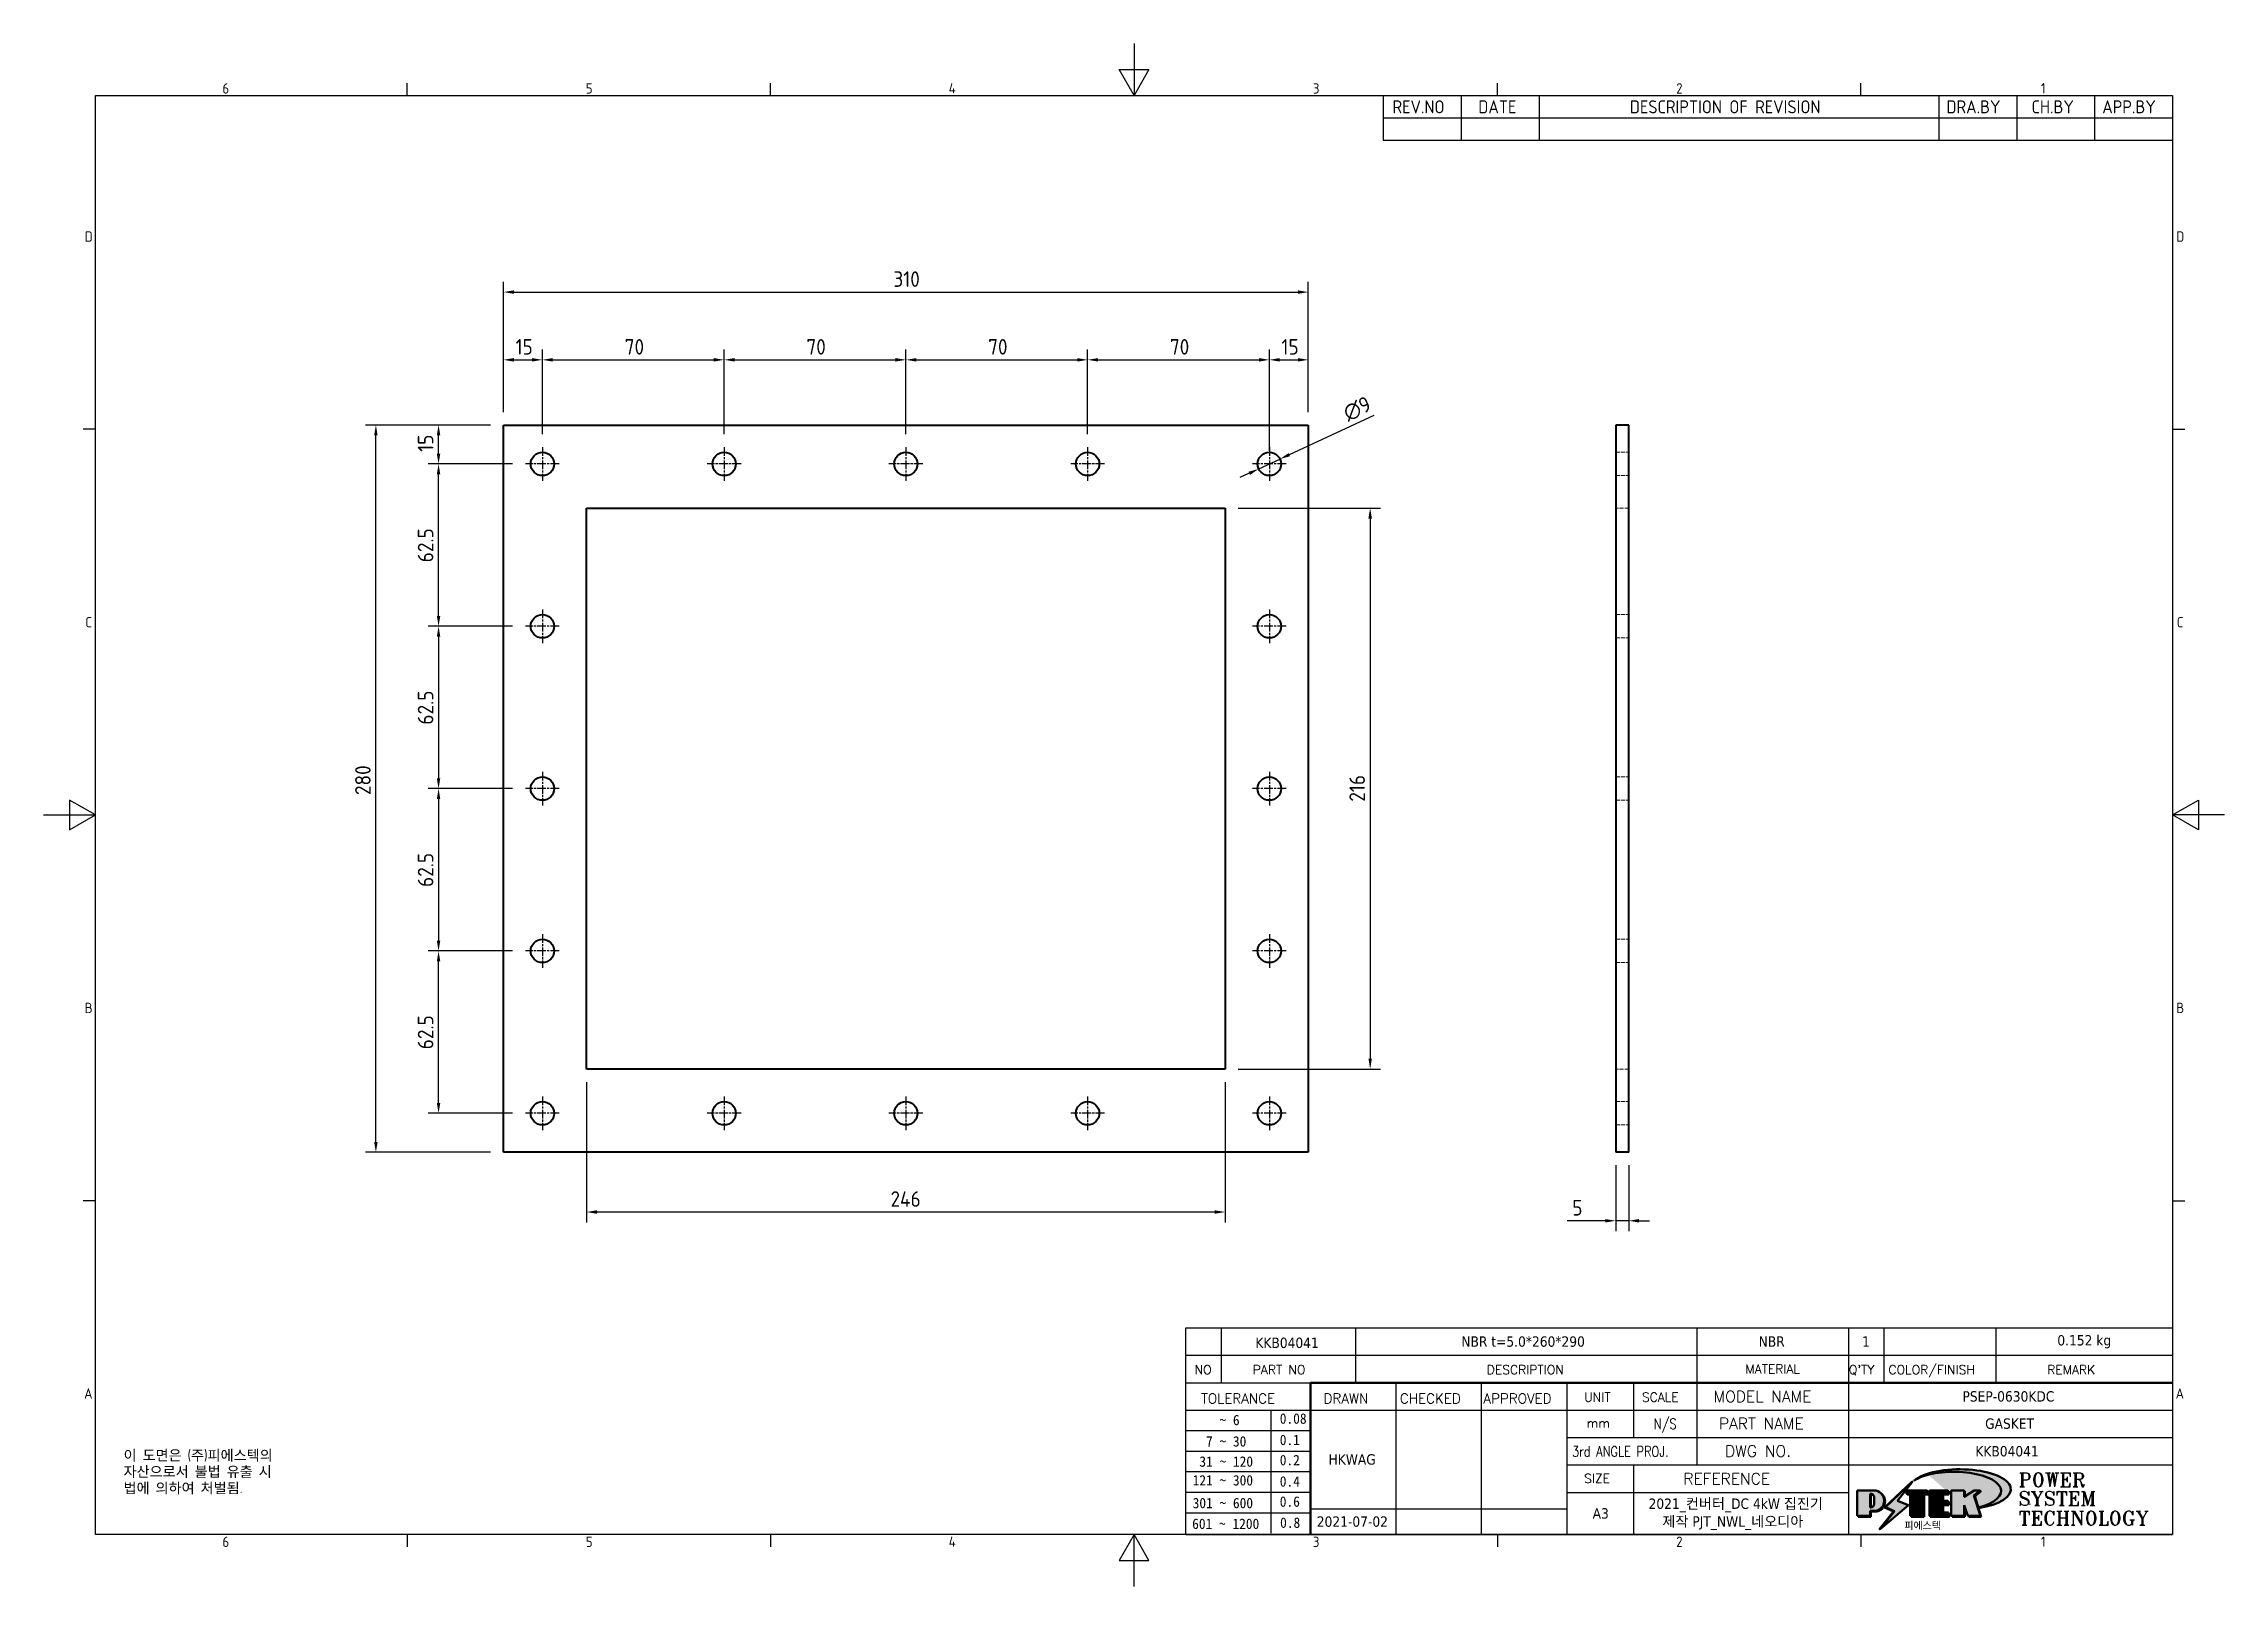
# Model space of a CAD drawing. Header units: millimetres. Extents: x 0 to 840, y 0 to 594.
import ezdxf
from ezdxf.enums import TextEntityAlignment as Align

# ---------------------------------------------------------------- set-up
doc = ezdxf.new("R2010")
doc.units = ezdxf.units.MM
doc.header["$LTSCALE"] = 2
doc.linetypes.add('CHAIN', pattern=[0.35429999999999995, 0.2362, -0.0295, 0.0591, -0.0295])
doc.linetypes.add('DASHED', pattern=[0.2067, 0.1654, -0.0413])
doc.layers.get('0').update_dxf_attribs({"color": 3, "lineweight": 25})
for name, color, linetype, lineweight in [('가려진 것(ISO)', 2, 'DASHED', 18), ('가시적인 것(ISO)', 3, 'Continuous', 40), ('경계(ISO)', 7, 'Continuous', 25), ('기호(ISO)', 5, 'Continuous', 25), ('제목(ISO)', 5, 'Continuous', 50), ('중심 표식(ISO)', 1, 'Continuous', 25), ('치수(ISO)', 2, 'Continuous', 25), ('해치(ISO)', 7, 'Continuous', 18)]:
    doc.layers.add(name, color=color, linetype=linetype, lineweight=lineweight)
doc.styles.add('HAN_291', font='')
doc.styles.add('HAN_370', font='', dxfattribs={"width": 2})
doc.styles.add('ISO Proportiona M2B', font='isocp.shx')
doc.styles.add('RC_284', font='ROMANC.shx')
doc.styles.add('RC_287', font='ROMANC.shx')
doc.styles.add('RC_292', font='ROMANC.shx')
doc.styles.add('ROMANT_294', font='romant.shx')
doc.styles.add('문자 텍스트_PSTEK_POSCO', font='isocp.shx')
doc.styles.add('치수 텍스트_PSTEK_POSCO', font='isocp.shx')
doc.styles.add('텍스트 스타일198', font='tahoma.ttf')
doc.styles.add('텍스트 스타일333', font='ROMANC.shx', dxfattribs={"width": 0.800000011920929})
doc.styles.get('HAN_291').set_extended_font_data('GulimChe')
doc.styles.get('HAN_370').set_extended_font_data('GulimChe')
doc.dimstyles.new('치수_PSTEK_POSCO', dxfattribs={"dimscale": 2, "dimtxt": 3, "dimasz": 2, "dimexe": 2, "dimexo": 2.5, "dimgap": 1, "dimtad": 1, "dimrnd": 1e-08, "dimdsep": 46, "dimtxsty": '치수 텍스트_PSTEK_POSCO', "dimcen": 0.09, "dimdle": 10, "dimclrd": 7, "dimclre": 7, "dimclrt": 2, "dimadec": 1, "dimazin": 2, "dimtfac": 1, "dimtmove": 0, "dimatfit": 3, "dimfxl": 0, "dimtolj": 1, "dimlwd": -1, "dimlwe": -1, "dimarcsym": 0})

msp = doc.modelspace()

# ---------------------------------------------------------------- texts
at = {"layer": '기호(ISO)', "color": 2, "char_height": 5, "attachment_point": 7, "style": 'ISO Proportiona M2B'}
for s, insert in [('REV.NO', (519.5742327364616, 567.1663801006787)), ('DATE', (552.6284635456733, 567.1663801006787)), ('DESCRIPTION OF REVISION', (611.0140408667258, 567.1663801006787)), ('DRA.BY', (732.9514679106408, 567.1663801006787)), ('CH.BY', (765.7285830172234, 567.1663801006787)), ('APP.BY', (792.9554679208808, 567.1663801006787))]:
    msp.add_mtext(s, dxfattribs=dict(at, insert=insert))
at = {"layer": '기호(ISO)', "color": 7, "insert": (30.78925080976877, 52.45654487984861), "char_height": 4.000000059604645, "width": 102.480276521085, "attachment_point": 1, "line_spacing_factor": 0.9442214369773865, "style": '문자 텍스트_PSTEK_POSCO'}
msp.add_mtext('{이 도면은 (주)피에스텍의\\P자산으로서 불법 유출 시 \\P법에 의하여 처벌됨.}', dxfattribs=at)

# ---------------------------------------------------------------- blocks, each defined once
blk = doc.blocks.new('경계 Default Border')
at = {"layer": '경계(ISO)'}
for p, q in [((70, 287.0000076293945), (70, 289.4000053405762)), ((140, 287.0000076293945), (140, 289.4000053405762)), ((280, 287.0000076293945), (280, 289.4000053405762)), ((350, 287.0000076293945), (350, 289.4000053405762)), ((10, 222.7499961853027), (7.599999904632568, 222.7499961853027)), ((410, 222.7499961853027), (412.400016784668, 222.7499961853027)), ((10, 74.25000190734863), (7.599999904632568, 74.25000190734863)), ((410, 74.25000190734863), (412.400016784668, 74.25000190734863)), ((70, 10), (70, 7.599999904632568)), ((140, 10), (140, 7.599999904632568)), ((280, 10), (280, 7.599999904632568)), ((350, 10), (350, 7.599999904632568))]:
    blk.add_line(p, q, dxfattribs=at)
at = {"layer": '경계(ISO)', "flags": 128}
for points in [[(210, 297.0000076293945), (210, 287.0000076293945), (207.1132469177246, 292.0000076293945), (212.8867530822754, 292.0000076293945), (210, 287.0000076293945)], [(10, 10), (10, 287.0000076293945), (410, 287.0000076293945), (410, 10), (10, 10)], [(0, 148.5000038146973), (10, 148.5000038146973), (5, 151.3867473602295), (5, 145.6132507324219), (10, 148.5000038146973)], [(420, 148.5000038146973), (410, 148.5000038146973), (415, 151.3867473602295), (415, 145.6132507324219), (410, 148.5000038146973)], [(210, 0), (210, 10), (207.1132469177246, 5), (212.8867530822754, 5), (210, 10)]]:
    blk.add_lwpolyline(points, dxfattribs=at)
at = {"layer": '경계(ISO)', "color": 2, "char_height": 2.000000029802322, "attachment_point": 7, "style": '문자 텍스트_PSTEK_POSCO'}
for s, insert in [('6', (34.42969299337596, 287.3809296778403)), ('5', (104.429692993376, 287.3809296778403)), ('4', (174.3156467487881, 287.4)), ('3', (244.4456930345745, 287.3809296778403)), ('2', (314.418492964537, 287.3809296778403)), ('1', (384.6573774223157, 287.4)), ('D', (7.918846742126641, 258.8559296629392)), ('D', (410.718846771929, 258.8559296629392)), ('C', (8.029692978474793, 184.6059296629392)), ('C', (410.8296930082771, 184.6059296629392)), ('B', (7.918846742126641, 110.3559296629392)), ('B', (410.718846771929, 110.3559296629392)), ('A', (7.809600509898342, 36.12023240455892)), ('A', (410.6096005397006, 36.12023240455892)), ('6', (34.42969299337596, 7.580929648038)), ('5', (104.429692993376, 7.580929648038)), ('4', (174.3156467487881, 7.599999970197677)), ('3', (244.4456930345745, 7.580929648038)), ('2', (314.418492964537, 7.580929648038)), ('1', (384.6573774223157, 7.599999970197677))]:
    blk.add_mtext(s, dxfattribs=dict(at, insert=insert))
blk = doc.blocks.new('제목 블록 PSTEK')
for color, points in [(252, [(317.2195697678507, 17.0593801673321), (322.0326348870767, 21.62682475217465), (322.2781991042243, 21.94392121864296), (317.0471853425802, 16.97985676345368), (318.7512090904202, 16.1899260703855), (316.0018030350395, 12.71868385740789), (316.3356552234328, 13.00206718743325), (318.9235935156908, 16.2694494742633)]), (5, [(321.6183518841322, 17.4193704504104), (319.5281351041078, 18.24969419629727), (322.4505835294948, 22.02344462252142), (317.2195697678507, 17.0593801673321), (318.9235935156908, 16.2694494742633), (316.1741874603099, 12.79820726128571)]), (1, [(324.4839107253602, 19.60711530335299), (325.2419748254881, 19.60711530335299), (325.2419748254881, 20.25857663940324), (321.2266040451076, 20.25857663940324), (321.2266040451076, 19.60711530335299), (321.9846681452406, 19.60711530335299), (321.9846681452406, 15.3430047401139), (324.4839107253602, 15.3430047401139)]), (252, [(321.9846681452406, 19.60711530335299), (321.4042753185749, 19.60711530335299), (321.4042753185749, 19.45905590879572), (321.9846681452406, 19.45905590879572)]), (252, [(324.6615819988275, 19.45905590879572), (325.4196460989604, 19.45905590879572), (325.4196460989604, 20.11051724484596), (325.2419748254881, 20.11051724484596), (325.2419748254881, 19.60711530335299), (324.4839107253602, 19.60711530335299), (324.4839107253602, 15.3430047401139), (322.1623394187076, 15.3430047401139), (322.1623394187076, 15.19494534555726), (324.6615819988275, 15.19494534555726)]), (1, [(329.2277337269622, 20.25857663940324), (325.65654113025, 20.25857663940324), (325.65654113025, 15.3430047401139), (329.3580259941756, 15.3430047401139), (329.3580259941756, 15.9944660761648), (328.1137701654877, 15.9944660761648), (328.1137701654877, 17.56360607323003), (329.2277337269622, 17.56360607323003), (329.2277337269622, 18.25543873810179), (328.1137701654877, 18.25543873810179), (328.1137701654877, 19.60711530335299), (329.2277337269622, 19.60711530335299)]), (252, [(328.2914414389548, 19.45905590879572), (329.4054050004294, 19.45905590879572), (329.4054050004294, 20.11051724484596), (329.2277337269622, 20.11051724484596), (329.2277337269622, 19.60711530335299), (328.1137701654877, 19.60711530335299), (328.1137701654877, 18.25543873810179), (328.2914414389548, 18.25543873810179)]), (252, [(328.2914414389548, 17.41554667867274), (329.4054050004294, 17.41554667867274), (329.4054050004294, 18.10737934354514), (329.2277337269622, 18.10737934354514), (329.2277337269622, 17.56360607323003), (328.1137701654877, 17.56360607323003), (328.1137701654877, 15.9944660761648), (328.2914414389548, 15.9944660761648)]), (1, [(332.3312149849806, 20.25857663940324), (329.8592894925411, 20.25857663940324), (329.8592894925411, 15.3430047401139), (332.3312149849806, 15.3430047401139), (332.3312149849806, 17.4318630164523), (333.0701931098801, 15.3430047401139), (335.4855464857051, 15.3430047401139), (334.2514536401189, 19.30614745124769), (335.4379594596742, 20.25857663940324), (334.3071782107978, 20.25857663940324), (332.3312149849806, 18.99741471888304)]), (252, [(332.5088862584528, 16.92964231796647), (332.3312149849806, 17.43186301645164), (332.3312149849806, 15.3430047401139), (330.0369607660135, 15.3430047401139), (330.0369607660135, 15.19494534555726), (332.5088862584528, 15.19494534555726)]), (252, [(332.5088862584528, 20.1105172448466), (332.3312149849806, 20.1105172448466), (332.3312149849806, 18.99741471888368), (332.5088862584528, 19.11081371413894)]), (252, [(335.6156307331414, 20.11051724484596), (335.2535118015555, 20.11051724484596), (334.2514536401189, 19.30614745124769), (335.4855464857051, 15.3430047401139), (333.1954852176545, 15.3430047401139), (333.2478643833523, 15.19494534555726), (335.6632177591723, 15.19494534555726), (334.4291249135862, 19.15808805669106)]), (252, [(329.5356972676428, 15.8464066816075), (329.3580259941756, 15.8464066816075), (329.3580259941756, 15.3430047401139), (325.8342124037171, 15.3430047401139), (325.8342124037171, 15.19494534555726), (329.5356972676428, 15.19494534555726)])]:
    blk.add_hatch(color=color).paths.add_polyline_path(points)
h = blk.add_hatch(color=1)
edge = h.paths.add_edge_path(flags=0)
edge.add_line((314.2242174273352, 19.60711530335299), (314.2242174273352, 17.00126995915134))
edge.add_line((314.2242174273352, 17.00126995915134), (314.3485873187598, 17.00126995915134))
edge.add_arc((314.3485873187598, 17.6527312952023), 0.6514613360509371, 270, 360)
edge.add_line((315.0000486548106, 17.6527312952023), (315.0000486548106, 18.95565396730211))
edge.add_arc((314.3485873187598, 18.95565396730212), 0.6514613360508712, 0, 90)
edge.add_line((314.3485873187598, 19.60711530335299), (314.2242174273352, 19.60711530335299))
edge = h.paths.add_edge_path()
edge.add_arc((314.9847713324306, 18.28938669179658), 1.969189947606664, 269.9999999999959, 450)
edge.add_line((314.9847713324306, 20.25857663940318), (311.7664314776902, 20.25857663940324))
edge.add_line((311.7664314776902, 20.25857663940324), (311.7664314776902, 15.3430047401139))
edge.add_line((311.7664314776902, 15.3430047401139), (314.2242174273352, 15.3430047401139))
edge.add_line((314.2242174273352, 15.3430047401139), (314.2242174273352, 16.32019674418991))
edge.add_line((314.2242174273352, 16.32019674418991), (314.9847713324307, 16.32019674418991))
h = blk.add_hatch(color=252)
edge = h.paths.add_edge_path()
edge.add_arc((314.9847713324309, 18.28938669179657), 1.969189947606666, 270, 406.8278729790604)
edge.add_arc((315.1624426058984, 18.1413272972396), 1.969189947606962, -90, 53.560984836317004, ccw=False)
edge.add_line((315.1624426058984, 16.17213734963263), (314.4018887008024, 16.17213734963263))
edge.add_line((314.4018887008024, 16.17213734963263), (314.4018887008024, 15.19494534555726))
edge.add_line((314.4018887008024, 15.19494534555726), (311.9441027511573, 15.19494534555726))
edge.add_line((311.9441027511573, 15.19494534555726), (311.9441027511573, 15.3430047401139))
edge.add_line((311.9441027511573, 15.3430047401139), (314.2242174273352, 15.3430047401139))
edge.add_line((314.2242174273352, 15.3430047401139), (314.2242174273352, 16.32019674418991))
edge.add_line((314.2242174273352, 16.32019674418991), (314.9847713324309, 16.32019674418991))
h = blk.add_hatch(color=252)
edge = h.paths.add_edge_path()
edge.add_line((314.4018887008024, 19.45905590879572), (314.5262585922315, 19.45905590879572))
edge.add_arc((314.5262585922314, 18.80759457274939), 0.6514613360463194, 60.4189348879147, 90.00000000000318, ccw=False)
edge.add_arc((314.3485873187602, 18.95565396730057), 0.6514613360524251, 39.96992292766206, 90.00000000009999)
edge.add_line((314.3485873187591, 19.60711530335307), (314.2242174273352, 19.60711530335298))
edge.add_line((314.2242174273352, 19.60711530335299), (314.2242174273352, 17.00126995915134))
edge.add_line((314.2242174273352, 17.00126995915134), (314.3485873187591, 17.00126995915134))
edge.add_arc((314.3485873187568, 17.652731295233), 0.6514613360816299, 270.0000000002, 274.6930825552478)
edge.add_line((314.4018887008024, 17.0034541317032), (314.4018887008024, 19.45905590879572))
at = {"layer": '해치(ISO)', "true_color": 0x27d1fc}
h = blk.add_hatch(color=140, dxfattribs=at)
edge = h.paths.add_edge_path()
edge.add_ellipse((330.3660919371412, 20.15576403068321), major_axis=(9.100907360794343, 0), ratio=0.4069904968023172, start_angle=301.3098473703837, end_angle=507.7436900681698)
edge.add_ellipse((331.5340919371412, 20.4634168429492), major_axis=(-9.82350664112931, 0), ratio=0.3942600559756514, start_angle=111.51207141178469, end_angle=334.47025347086895, ccw=False)
edge.add_line((335.1363447531188, 16.8601935978785), (335.0955236905705, 16.99119398620872))
at = {"color": 180}
for p, q in [((182.475792979055, 11.79100474011392), (182.4757929790549, 51.56524660363496)), ((182.4757929790549, 51.56524660363496), (372.4757929537551, 51.56524660363496)), ((189.2651435055721, 51.56524660363496), (189.2651435055722, 41.00524660363494)), ((215.2152739891528, 41.00524660363494), (215.2152739891528, 51.56524660363496)), ((280.8758854511282, 51.56524660363496), (280.8758854511282, 41.00524660363494)), ((310.0881549537552, 51.56524660363496), (310.0881549537553, 41.00524660363494)), ((316.9044520275131, 51.56524660363496), (316.9044520275127, 41.00524660363494)), ((338.4566026226726, 51.56524660363496), (338.4566026226727, 41.00524660363494)), ((372.4757929537551, 51.56524660363496), (372.4757929537551, 11.79100474011389)), ((182.475792979055, 46.2852466036349), (372.4757929537551, 46.28524660363492)), ((182.475792979055, 41.00524660363493), (206.451475290024, 41.00524660363493)), ((222.9401812389276, 11.79100474011392), (222.9401812389276, 41.00524660363494)), ((239.4288871878316, 11.79100474011392), (239.4288871878316, 41.00524660363494)), ((255.9175931367356, 11.79100474011392), (255.9175931367356, 41.00524660363494)), ((268.6918866058747, 41.00524660363494), (268.6918866058747, 30.44524660363498)), ((280.8758854511282, 41.00524660363494), (280.8758854511282, 25.16524660363502)), ((310.088154953755, 41.00524660363494), (310.088154953755, 11.79100474011392)), ((182.475792979055, 35.72524660363497), (206.451475290024, 35.72524660363497)), ((198.8621818849491, 12.02524660363491), (198.8621818849491, 35.72524660363497)), ((206.451475290024, 35.72524660363497), (372.4757929537551, 35.72524660363497)), ((182.475792979055, 31.77524660363492), (206.451475290024, 31.77524660363492)), ((255.917593136736, 30.44524660363498), (372.4757929537552, 30.44524660363501)), ((182.475792979055, 27.82524660363487), (206.451475290024, 27.82524660363487)), ((182.475792979055, 23.87524660363505), (206.451475290024, 23.87524660363505)), ((255.9175931367359, 25.16524660363502), (372.4757929537552, 25.165246603635)), ((268.6918866058744, 25.16524660363502), (268.6918866058744, 11.79100474011392)), ((182.475792979055, 19.92524660363478), (206.451475290024, 19.92524660363478)), ((255.9175931367359, 19.88524660363481), (310.0881549537553, 19.88524660363481)), ((182.475792979055, 15.97524660363496), (206.451475290024, 15.97524660363496)), ((206.451475290024, 16.74100474011396), (255.9175931367359, 16.74100474011396)), ((182.475792979055, 11.79100474011392), (372.4757929537551, 11.79100474011389))]:
    blk.add_line(p, q, dxfattribs=at)
at = {"color": 7, "lineweight": 50}
for p, q in [((206.4514752900237, 11.79100474011392), (206.4514752900237, 41.00524660363494)), ((206.451475290024, 41.00524660363494), (372.4757929537551, 41.00524660363496))]:
    blk.add_line(p, q, dxfattribs=at)
at = {"color": 7}
for p, q in [((322.2781991042243, 21.94392121864296), (317.0471853425802, 16.97985676345368)), ((322.4505835294948, 22.02344462252142), (317.2195697678507, 17.0593801673321)), ((317.2195697678507, 17.0593801673321), (322.0326348870767, 21.62682475217465)), ((319.5281351041078, 18.24969419629727), (322.4505835294948, 22.02344462252142)), ((322.0326348870767, 21.62682475217465), (322.2781991042243, 21.94392121864296)), ((311.7664314776902, 20.25900474011391), (311.7664314776902, 15.34300474011391)), ((314.9847713324309, 20.25857663940324), (311.7664314776902, 20.25857663940324)), ((314.9847713324309, 20.25857663940324), (311.7664314776902, 20.25857663940324)), ((311.7664314776902, 20.25857663940324), (311.7664314776902, 15.3430047401139)), ((314.2242174273352, 17.00126995915134), (314.2242174273352, 19.60711530335299)), ((314.2242174273352, 19.60711530335299), (314.3485873187591, 19.60711530335299)), ((314.3485873187591, 19.60711530335299), (314.2242174273352, 19.60711530335299)), ((314.2242174273352, 19.60711530335299), (314.2242174273352, 17.00126995915134)), ((314.2242174273352, 17.00126995915134), (314.2242174273352, 19.60711530335299)), ((314.2242174273352, 19.60711530335299), (314.3485873187591, 19.60711530335299)), ((314.3485873187591, 17.00126995915134), (314.2242174273352, 17.00126995915134)), ((314.2242174273352, 17.00126995915134), (314.3485873187591, 17.00126995915134)), ((314.3485873187591, 17.00126995915134), (314.2242174273352, 17.00126995915134)), ((314.4018887008024, 19.45905590879572), (314.5262585922314, 19.45905590879572)), ((314.4018887008024, 17.0034541317032), (314.4018887008024, 19.45905590879572)), ((315.0000486548106, 18.95565396730275), (315.0000486548106, 17.65273129520161)), ((315.0000486548106, 18.95565396730275), (315.0000486548106, 17.65273129520161)), ((316.1741874603099, 12.79820726128571), (321.6183518841322, 17.4193704504104)), ((317.0471853425802, 16.97985676345368), (318.7512090904202, 16.1899260703855)), ((318.9235935156908, 16.2694494742633), (317.2195697678507, 17.0593801673321)), ((317.2195697678507, 17.0593801673321), (318.9235935156908, 16.2694494742633)), ((321.6183518841322, 17.4193704504104), (319.5281351041078, 18.24969419629727)), ((325.2419748254881, 20.25857663940324), (321.2266040451076, 20.25857663940324)), ((321.2266040451076, 20.25857663940324), (321.2266040451076, 19.60711530335299)), ((325.2419748254881, 20.25857663940324), (321.2266040451076, 20.25857663940324)), ((321.2266040451076, 20.25857663940324), (321.2266040451076, 19.60711530335299)), ((321.2266040451076, 19.60711530335299), (321.9846681452406, 19.60711530335299)), ((321.2266040451076, 19.60711530335299), (321.9846681452406, 19.60711530335299)), ((321.4042753185749, 19.60711530335299), (321.4042753185749, 19.45905590879572)), ((321.9846681452406, 19.60711530335299), (321.4042753185749, 19.60711530335299)), ((321.4042753185749, 19.45905590879572), (321.9846681452406, 19.45905590879572)), ((321.9846681452406, 19.60711530335299), (321.9846681452406, 15.3430047401139)), ((321.9846681452406, 19.45905590879572), (321.9846681452406, 19.60711530335299)), ((321.9846681452406, 19.60711530335299), (321.9846681452406, 15.3430047401139)), ((324.4839107253602, 19.60711530335299), (325.2419748254881, 19.60711530335299)), ((324.4839107253602, 15.3430047401139), (324.4839107253602, 19.60711530335299)), ((325.2419748254881, 19.60711530335299), (324.4839107253602, 19.60711530335299)), ((324.4839107253602, 19.60711530335299), (324.4839107253602, 15.3430047401139)), ((324.4839107253602, 19.60711530335299), (325.2419748254881, 19.60711530335299)), ((324.4839107253602, 15.3430047401139), (324.4839107253602, 19.60711530335299)), ((324.6615819988275, 19.45905590879572), (325.4196460989604, 19.45905590879572)), ((324.6615819988275, 15.19494534555726), (324.6615819988275, 19.45905590879572)), ((325.2419748254881, 19.60711530335299), (325.2419748254881, 20.25857663940324)), ((325.2419748254881, 19.60711530335299), (325.2419748254881, 20.25857663940324)), ((325.4196460989604, 20.11051724484596), (325.2419748254881, 20.11051724484596)), ((325.2419748254881, 20.11051724484596), (325.2419748254881, 19.60711530335299)), ((325.4196460989604, 19.45905590879572), (325.4196460989604, 20.11051724484596)), ((329.2277337269622, 20.25857663940324), (325.65654113025, 20.25857663940324)), ((325.65654113025, 20.25857663940324), (325.65654113025, 15.3430047401139)), ((325.65654113025, 20.25857663940324), (325.65654113025, 15.3430047401139)), ((329.2277337269622, 20.25857663940324), (325.65654113025, 20.25857663940324)), ((328.1137701654877, 18.25543873810179), (328.1137701654877, 19.60711530335299)), ((328.1137701654877, 19.60711530335299), (329.2277337269622, 19.60711530335299)), ((329.2277337269622, 19.60711530335299), (328.1137701654877, 19.60711530335299)), ((328.1137701654877, 19.60711530335299), (328.1137701654877, 18.25543873810179)), ((328.1137701654877, 18.25543873810179), (328.1137701654877, 19.60711530335299)), ((328.1137701654877, 19.60711530335299), (329.2277337269622, 19.60711530335299)), ((329.2277337269622, 18.25543873810179), (328.1137701654877, 18.25543873810179)), ((328.1137701654877, 18.25543873810179), (328.2914414389548, 18.25543873810179)), ((329.2277337269622, 18.25543873810179), (328.1137701654877, 18.25543873810179)), ((328.1137701654877, 17.56360607323003), (329.2277337269622, 17.56360607323003)), ((328.1137701654877, 15.9944660761648), (328.1137701654877, 17.56360607323003)), ((329.2277337269622, 17.56360607323003), (328.1137701654877, 17.56360607323003)), ((328.1137701654877, 17.56360607323003), (328.1137701654877, 15.9944660761648)), ((328.1137701654877, 17.56360607323003), (329.2277337269622, 17.56360607323003)), ((328.1137701654877, 15.9944660761648), (328.1137701654877, 17.56360607323003)), ((328.2914414389548, 18.25543873810179), (328.2914414389548, 19.45905590879572)), ((328.2914414389548, 19.45905590879572), (329.4054050004294, 19.45905590879572)), ((328.2914414389548, 15.9944660761648), (328.2914414389548, 17.41554667867274)), ((328.2914414389548, 17.41554667867274), (329.4054050004294, 17.41554667867274)), ((329.2277337269622, 19.60711530335299), (329.2277337269622, 20.25857663940324)), ((329.2277337269622, 19.60711530335299), (329.2277337269622, 20.25857663940324)), ((329.4054050004294, 20.11051724484596), (329.2277337269622, 20.11051724484596)), ((329.2277337269622, 20.11051724484596), (329.2277337269622, 19.60711530335299)), ((329.2277337269622, 17.56360607323003), (329.2277337269622, 18.25543873810179)), ((329.2277337269622, 17.56360607323003), (329.2277337269622, 18.25543873810179)), ((329.4054050004294, 18.10737934354514), (329.2277337269622, 18.10737934354514)), ((329.2277337269622, 18.10737934354514), (329.2277337269622, 17.56360607323003)), ((329.4054050004294, 19.45905590879572), (329.4054050004294, 20.11051724484596)), ((329.4054050004294, 17.41554667867274), (329.4054050004294, 18.10737934354514)), ((332.3312149849806, 20.25857663940324), (329.8592894925411, 20.25857663940324)), ((329.8592894925411, 20.25857663940324), (329.8592894925411, 15.3430047401139)), ((329.8592894925411, 20.25857663940324), (329.8592894925411, 15.3430047401139)), ((332.3312149849806, 20.25857663940324), (329.8592894925411, 20.25857663940324)), ((334.3071782107978, 20.25857663940324), (332.3312149849806, 18.99741471888304)), ((332.3312149849806, 18.99741471888304), (332.3312149849806, 20.25857663940324)), ((334.3071782107978, 20.25857663940324), (332.3312149849806, 18.99741471888304)), ((332.3312149849806, 18.99741471888304), (332.3312149849806, 20.25857663940324)), ((332.5088862584528, 20.1105172448466), (332.3312149849806, 20.1105172448466)), ((332.3312149849806, 20.1105172448466), (332.3312149849806, 18.99741471888368)), ((332.3312149849806, 18.99741471888368), (332.5088862584528, 19.11081371413894)), ((332.3312149849806, 17.4318630164523), (333.0701931098801, 15.3430047401139)), ((332.3312149849806, 15.3430047401139), (332.3312149849806, 17.4318630164523)), ((332.5088862584528, 16.92964231796647), (332.3312149849806, 17.43186301645164)), ((332.3312149849806, 17.43186301645164), (332.3312149849806, 15.3430047401139)), ((332.3312149849806, 17.4318630164523), (333.0701931098801, 15.3430047401139)), ((332.3312149849806, 15.3430047401139), (332.3312149849806, 17.4318630164523)), ((332.5088862584528, 19.11081371413894), (332.5088862584528, 20.1105172448466)), ((332.5088862584528, 15.19494534555726), (332.5088862584528, 16.92964231796647)), ((334.2514536401189, 19.30614745124769), (335.4379594596742, 20.25857663940324)), ((334.2514536401189, 19.30614745124769), (335.4379594596742, 20.25857663940324)), ((335.2535118015555, 20.11051724484596), (334.2514536401189, 19.30614745124769)), ((335.4855464857051, 15.3430047401139), (334.2514536401189, 19.30614745124769)), ((334.2514536401189, 19.30614745124769), (335.4855464857051, 15.3430047401139)), ((335.4855464857051, 15.3430047401139), (334.2514536401189, 19.30614745124769)), ((335.4379594596742, 20.25857663940324), (334.3071782107978, 20.25857663940324)), ((335.4379594596742, 20.25857663940324), (334.3071782107978, 20.25857663940324)), ((334.4291249135862, 19.15808805669104), (335.6156307331414, 20.11051724484596)), ((335.6632177591723, 15.19494534555726), (334.4291249135862, 19.15808805669104)), ((335.6156307331414, 20.11051724484596), (335.2535118015555, 20.11051724484596)), ((345.0447381189468, 17.50375595811051), (344.9867755289346, 17.689895936919)), ((311.7664314776902, 15.3430047401139), (314.2242174273352, 15.3430047401139)), ((311.7664314776902, 15.3430047401139), (314.2242174273352, 15.3430047401139)), ((314.2242174273352, 15.3430047401139), (311.9441027511573, 15.3430047401139)), ((311.9441027511573, 15.3430047401139), (311.9441027511573, 15.19494534555726)), ((311.9441027511573, 15.19494534555726), (314.4018887008024, 15.19494534555726)), ((314.2242174273352, 16.32019674418991), (314.9847713324309, 16.32019674418991)), ((314.2242174273352, 15.3430047401139), (314.2242174273352, 16.32019674418991)), ((314.9847713324309, 16.32019674418991), (314.2242174273352, 16.32019674418991)), ((314.2242174273352, 16.32019674418991), (314.2242174273352, 15.3430047401139)), ((314.2242174273352, 16.32019674418991), (314.9847713324309, 16.32019674418991)), ((314.2242174273352, 15.3430047401139), (314.2242174273352, 16.32019674418991)), ((314.4018887008024, 16.17213734963263), (315.162442605898, 16.17213734963263)), ((314.4018887008024, 15.19494534555726), (314.4018887008024, 16.17213734963263)), ((318.7512090904202, 16.1899260703855), (316.0018030350395, 12.71868385740789)), ((316.0018030350395, 12.71868385740789), (316.3356552234328, 13.00206718743325)), ((318.9235935156908, 16.2694494742633), (316.1741874603099, 12.79820726128571)), ((316.3356552234328, 13.00206718743325), (318.9235935156908, 16.2694494742633)), ((321.9846681452406, 15.3430047401139), (324.4839107253602, 15.3430047401139)), ((321.9846681452406, 15.3430047401139), (324.4839107253602, 15.3430047401139)), ((324.4839107253602, 15.3430047401139), (322.1623394187076, 15.3430047401139)), ((322.1623394187076, 15.3430047401139), (322.1623394187076, 15.19494534555726)), ((322.1623394187076, 15.19494534555726), (324.6615819988275, 15.19494534555726)), ((325.65654113025, 15.3430047401139), (329.3580259941756, 15.3430047401139)), ((325.65654113025, 15.3430047401139), (329.3580259941756, 15.3430047401139)), ((329.3580259941756, 15.3430047401139), (325.8342124037171, 15.3430047401139)), ((325.8342124037171, 15.3430047401139), (325.8342124037171, 15.19494534555726)), ((325.8342124037171, 15.19494534555726), (329.5356972676428, 15.19494534555726)), ((329.3580259941756, 15.9944660761648), (328.1137701654877, 15.9944660761648)), ((328.1137701654877, 15.9944660761648), (328.2914414389548, 15.9944660761648)), ((329.3580259941756, 15.9944660761648), (328.1137701654877, 15.9944660761648)), ((329.3580259941756, 15.3430047401139), (329.3580259941756, 15.9944660761648)), ((329.3580259941756, 15.3430047401139), (329.3580259941756, 15.9944660761648)), ((329.5356972676428, 15.8464066816075), (329.3580259941756, 15.8464066816075)), ((329.3580259941756, 15.8464066816075), (329.3580259941756, 15.3430047401139)), ((329.5356972676428, 15.19494534555726), (329.5356972676428, 15.8464066816075)), ((329.8592894925411, 15.3430047401139), (332.3312149849806, 15.3430047401139)), ((329.8592894925411, 15.3430047401139), (332.3312149849806, 15.3430047401139)), ((332.3312149849806, 15.3430047401139), (330.0369607660135, 15.3430047401139)), ((330.0369607660135, 15.3430047401139), (330.0369607660135, 15.19494534555726)), ((330.0369607660135, 15.19494534555726), (332.5088862584528, 15.19494534555726)), ((333.0701931098801, 15.3430047401139), (335.4855464857051, 15.3430047401139)), ((333.0701931098801, 15.3430047401139), (335.4855464857051, 15.3430047401139)), ((335.4855464857051, 15.3430047401139), (333.1954852176545, 15.3430047401139)), ((333.1954852176545, 15.3430047401139), (333.2478643833523, 15.19494534555726)), ((333.2478643833523, 15.19494534555726), (335.6632177591723, 15.19494534555726))]:
    blk.add_line(p, q, dxfattribs=at)
at = {"color": 5}
for p, q in [((322.4505835294948, 22.02344462252142), (317.2195697678507, 17.0593801673321)), ((319.5281351041078, 18.24969419629727), (322.4505835294948, 22.02344462252142)), ((316.1741874603099, 12.79820726128571), (321.6183518841322, 17.4193704504104)), ((317.2195697678507, 17.0593801673321), (318.9235935156908, 16.2694494742633)), ((321.6183518841322, 17.4193704504104), (319.5281351041078, 18.24969419629727)), ((318.9235935156908, 16.2694494742633), (316.1741874603099, 12.79820726128571))]:
    blk.add_line(p, q, dxfattribs=at)
at = {"color": 1}
for p, q in [((314.9847713324309, 20.25857663940324), (311.7664314776902, 20.25857663940324)), ((311.7664314776902, 20.25857663940324), (311.7664314776902, 15.3430047401139)), ((314.2242174273352, 17.00126995915134), (314.2242174273352, 19.60711530335299)), ((314.2242174273352, 19.60711530335299), (314.3485873187591, 19.60711530335299)), ((314.3485873187591, 17.00126995915134), (314.2242174273352, 17.00126995915134)), ((315.0000486548106, 18.95565396730275), (315.0000486548106, 17.65273129520161)), ((325.2419748254881, 20.25857663940324), (321.2266040451076, 20.25857663940324)), ((321.2266040451076, 20.25857663940324), (321.2266040451076, 19.60711530335299)), ((321.2266040451076, 19.60711530335299), (321.9846681452406, 19.60711530335299)), ((321.9846681452406, 19.60711530335299), (321.9846681452406, 15.3430047401139)), ((324.4839107253602, 19.60711530335299), (325.2419748254881, 19.60711530335299)), ((324.4839107253602, 15.3430047401139), (324.4839107253602, 19.60711530335299)), ((325.2419748254881, 19.60711530335299), (325.2419748254881, 20.25857663940324)), ((329.2277337269622, 20.25857663940324), (325.65654113025, 20.25857663940324)), ((325.65654113025, 20.25857663940324), (325.65654113025, 15.3430047401139)), ((328.1137701654877, 18.25543873810179), (328.1137701654877, 19.60711530335299)), ((328.1137701654877, 19.60711530335299), (329.2277337269622, 19.60711530335299)), ((329.2277337269622, 18.25543873810179), (328.1137701654877, 18.25543873810179)), ((328.1137701654877, 17.56360607323003), (329.2277337269622, 17.56360607323003)), ((328.1137701654877, 15.9944660761648), (328.1137701654877, 17.56360607323003)), ((329.2277337269622, 19.60711530335299), (329.2277337269622, 20.25857663940324)), ((329.2277337269622, 17.56360607323003), (329.2277337269622, 18.25543873810179)), ((332.3312149849806, 20.25857663940324), (329.8592894925411, 20.25857663940324)), ((329.8592894925411, 20.25857663940324), (329.8592894925411, 15.3430047401139)), ((334.3071782107978, 20.25857663940324), (332.3312149849806, 18.99741471888304)), ((332.3312149849806, 18.99741471888304), (332.3312149849806, 20.25857663940324)), ((332.3312149849806, 17.4318630164523), (333.0701931098801, 15.3430047401139)), ((332.3312149849806, 15.3430047401139), (332.3312149849806, 17.4318630164523)), ((334.2514536401189, 19.30614745124769), (335.4379594596742, 20.25857663940324)), ((335.4855464857051, 15.3430047401139), (334.2514536401189, 19.30614745124769)), ((335.4379594596742, 20.25857663940324), (334.3071782107978, 20.25857663940324)), ((311.7664314776902, 15.3430047401139), (314.2242174273352, 15.3430047401139)), ((314.2242174273352, 16.32019674418991), (314.9847713324309, 16.32019674418991)), ((314.2242174273352, 15.3430047401139), (314.2242174273352, 16.32019674418991)), ((321.9846681452406, 15.3430047401139), (324.4839107253602, 15.3430047401139)), ((325.65654113025, 15.3430047401139), (329.3580259941756, 15.3430047401139)), ((329.3580259941756, 15.9944660761648), (328.1137701654877, 15.9944660761648)), ((329.3580259941756, 15.3430047401139), (329.3580259941756, 15.9944660761648)), ((329.8592894925411, 15.3430047401139), (332.3312149849806, 15.3430047401139)), ((333.0701931098801, 15.3430047401139), (335.4855464857051, 15.3430047401139))]:
    blk.add_line(p, q, dxfattribs=at)
at = {"color": 7}
for centre, radius, start, end in [((314.3485873187598, 18.95565396730211), 0.6514613360508712, 0, 90), ((314.3485873187602, 18.95565396730057), 0.6514613360524251, 39.96992292766117, 90), ((314.3485873187598, 18.95565396730212), 0.6514613360508712, 0, 90), ((314.3485873187597, 17.65273129520228), 0.6514613360509381, 270, 0), ((314.3485873187598, 17.6527312952023), 0.6514613360509381, 270, 0), ((314.3485873187568, 17.652731295233), 0.6514613360816299, 270, 274.6930825552478), ((314.5262585922314, 18.80759457274939), 0.6514613360463193, 60.41893488791137, 90), ((314.9847713324309, 18.28938669179658), 1.969189947606665, 270, 90), ((314.9847713324309, 18.28938669179658), 1.969189947606665, 270, 90), ((314.9847713324307, 18.2893866917965), 1.969189947606594, 270, 46.82787297909833), ((315.1624426058984, 18.1413272972396), 1.969189947606961, 270, 53.56098483636067)]:
    blk.add_arc(centre, radius, start, end, dxfattribs=at)
at = {"color": 1}
for centre, radius, start, end in [((314.3485873187598, 18.95565396730211), 0.6514613360508712, 0, 90), ((314.3485873187598, 17.6527312952023), 0.6514613360509381, 270, 0), ((314.9847713324309, 18.28938669179657), 1.969189947606665, 270, 90)]:
    blk.add_arc(centre, radius, start, end, dxfattribs=at)
at = {"layer": '제목(ISO)', "lineweight": 18}
blk.add_line((182.475792979055, 35.72500474011393), (182.475792979055, 11.79100474011392), dxfattribs=at)
at = {"layer": '제목(ISO)'}
for p, q in [((322.2781991042243, 21.94392121864296), (317.0471853425802, 16.97985676345368)), ((322.4505835294948, 22.02344462252142), (317.2195697678507, 17.0593801673321)), ((317.2195697678507, 17.0593801673321), (322.0326348870767, 21.62682475217465)), ((319.5281351041078, 18.24969419629727), (322.4505835294948, 22.02344462252142)), ((322.0326348870767, 21.62682475217465), (322.2781991042243, 21.94392121864296)), ((314.9847713324306, 20.25857663940324), (311.7664314776902, 20.25857663940324)), ((311.7664314776902, 20.25857663940324), (311.7664314776902, 15.3430047401139)), ((314.2242174273352, 17.00126995915134), (314.2242174273352, 19.60711530335299)), ((314.2242174273352, 19.60711530335299), (314.3485873187598, 19.60711530335299)), ((314.3485873187591, 19.60711530335299), (314.2242174273352, 19.60711530335299)), ((314.2242174273352, 19.60711530335299), (314.2242174273352, 17.00126995915134)), ((314.3485873187598, 17.00126995915134), (314.2242174273352, 17.00126995915134)), ((314.2242174273352, 17.00126995915134), (314.3485873187591, 17.00126995915134)), ((314.4018887008024, 19.45905590879572), (314.5262585922314, 19.45905590879572)), ((314.4018887008024, 17.0034541317032), (314.4018887008024, 19.45905590879572)), ((315.0000486548106, 18.95565396730211), (315.0000486548106, 17.6527312952023)), ((316.1741874603099, 12.79820726128571), (321.6183518841322, 17.4193704504104)), ((317.0471853425802, 16.97985676345368), (318.7512090904202, 16.1899260703855)), ((317.2195697678507, 17.0593801673321), (318.9235935156908, 16.2694494742633)), ((318.9235935156908, 16.2694494742633), (317.2195697678507, 17.0593801673321)), ((321.6183518841322, 17.4193704504104), (319.5281351041078, 18.24969419629727)), ((325.2419748254881, 20.25857663940324), (321.2266040451076, 20.25857663940324)), ((321.2266040451076, 20.25857663940324), (321.2266040451076, 19.60711530335299)), ((321.2266040451076, 19.60711530335299), (321.9846681452406, 19.60711530335299)), ((321.9846681452406, 19.60711530335299), (321.4042753185749, 19.60711530335299)), ((321.4042753185749, 19.60711530335299), (321.4042753185749, 19.45905590879572)), ((321.4042753185749, 19.45905590879572), (321.9846681452406, 19.45905590879572)), ((321.9846681452406, 19.60711530335299), (321.9846681452406, 15.3430047401139)), ((321.9846681452406, 19.45905590879572), (321.9846681452406, 19.60711530335299)), ((324.4839107253602, 19.60711530335299), (325.2419748254881, 19.60711530335299)), ((324.4839107253602, 15.3430047401139), (324.4839107253602, 19.60711530335299)), ((325.2419748254881, 19.60711530335299), (324.4839107253602, 19.60711530335299)), ((324.4839107253602, 19.60711530335299), (324.4839107253602, 15.3430047401139)), ((324.6615819988275, 19.45905590879572), (325.4196460989604, 19.45905590879572)), ((324.6615819988275, 15.19494534555726), (324.6615819988275, 19.45905590879572)), ((325.2419748254881, 19.60711530335299), (325.2419748254881, 20.25857663940324)), ((325.4196460989604, 20.11051724484596), (325.2419748254881, 20.11051724484596)), ((325.2419748254881, 20.11051724484596), (325.2419748254881, 19.60711530335299)), ((325.4196460989604, 19.45905590879572), (325.4196460989604, 20.11051724484596)), ((329.2277337269622, 20.25857663940324), (325.65654113025, 20.25857663940324)), ((325.65654113025, 20.25857663940324), (325.65654113025, 15.3430047401139)), ((328.1137701654877, 18.25543873810179), (328.1137701654877, 19.60711530335299)), ((328.1137701654877, 19.60711530335299), (329.2277337269622, 19.60711530335299)), ((329.2277337269622, 19.60711530335299), (328.1137701654877, 19.60711530335299)), ((328.1137701654877, 19.60711530335299), (328.1137701654877, 18.25543873810179)), ((329.2277337269622, 18.25543873810179), (328.1137701654877, 18.25543873810179)), ((328.1137701654877, 18.25543873810179), (328.2914414389548, 18.25543873810179)), ((328.1137701654877, 15.9944660761648), (328.1137701654877, 17.56360607323003)), ((328.1137701654877, 17.56360607323003), (329.2277337269622, 17.56360607323003)), ((329.2277337269622, 17.56360607323003), (328.1137701654877, 17.56360607323003)), ((328.1137701654877, 17.56360607323003), (328.1137701654877, 15.9944660761648)), ((328.2914414389548, 19.45905590879572), (329.4054050004294, 19.45905590879572)), ((328.2914414389548, 18.25543873810179), (328.2914414389548, 19.45905590879572)), ((328.2914414389548, 17.41554667867274), (329.4054050004294, 17.41554667867274)), ((328.2914414389548, 15.9944660761648), (328.2914414389548, 17.41554667867274)), ((329.2277337269622, 19.60711530335299), (329.2277337269622, 20.25857663940324)), ((329.4054050004294, 20.11051724484596), (329.2277337269622, 20.11051724484596)), ((329.2277337269622, 20.11051724484596), (329.2277337269622, 19.60711530335299)), ((329.2277337269622, 17.56360607323003), (329.2277337269622, 18.25543873810179)), ((329.4054050004294, 18.10737934354514), (329.2277337269622, 18.10737934354514)), ((329.2277337269622, 18.10737934354514), (329.2277337269622, 17.56360607323003)), ((329.4054050004294, 19.45905590879572), (329.4054050004294, 20.11051724484596)), ((329.4054050004294, 17.41554667867274), (329.4054050004294, 18.10737934354514)), ((332.3312149849806, 20.25857663940324), (329.8592894925411, 20.25857663940324)), ((329.8592894925411, 20.25857663940324), (329.8592894925411, 15.3430047401139)), ((334.3071782107978, 20.25857663940324), (332.3312149849806, 18.99741471888304)), ((332.3312149849806, 18.99741471888304), (332.3312149849806, 20.25857663940324)), ((332.5088862584528, 20.1105172448466), (332.3312149849806, 20.1105172448466)), ((332.3312149849806, 20.1105172448466), (332.3312149849806, 18.99741471888368)), ((332.3312149849806, 18.99741471888368), (332.5088862584528, 19.11081371413894)), ((332.3312149849806, 15.3430047401139), (332.3312149849806, 17.4318630164523)), ((332.3312149849806, 17.4318630164523), (333.0701931098801, 15.3430047401139)), ((332.5088862584528, 16.92964231796647), (332.3312149849806, 17.43186301645164)), ((332.3312149849806, 17.43186301645164), (332.3312149849806, 15.3430047401139)), ((332.5088862584528, 19.11081371413894), (332.5088862584528, 20.1105172448466)), ((332.5088862584528, 15.19494534555726), (332.5088862584528, 16.92964231796647)), ((334.2514536401189, 19.30614745124769), (335.4379594596742, 20.25857663940324)), ((335.2535118015555, 20.11051724484596), (334.2514536401189, 19.30614745124769)), ((335.4855464857051, 15.3430047401139), (334.2514536401189, 19.30614745124769)), ((334.2514536401189, 19.30614745124769), (335.4855464857051, 15.3430047401139)), ((335.4379594596742, 20.25857663940324), (334.3071782107978, 20.25857663940324)), ((334.4291249135862, 19.15808805669106), (335.6156307331414, 20.11051724484596)), ((335.6632177591723, 15.19494534555726), (334.4291249135862, 19.15808805669106)), ((335.6156307331414, 20.11051724484596), (335.2535118015555, 20.11051724484596)), ((311.7664314776902, 15.3430047401139), (314.2242174273352, 15.3430047401139)), ((314.2242174273352, 15.3430047401139), (311.9441027511573, 15.3430047401139)), ((311.9441027511573, 15.3430047401139), (311.9441027511573, 15.19494534555726)), ((311.9441027511573, 15.19494534555726), (314.4018887008024, 15.19494534555726)), ((314.2242174273352, 15.3430047401139), (314.2242174273352, 16.32019674418991)), ((314.2242174273352, 16.32019674418991), (314.9847713324307, 16.32019674418991)), ((314.9847713324309, 16.32019674418991), (314.2242174273352, 16.32019674418991)), ((314.2242174273352, 16.32019674418991), (314.2242174273352, 15.3430047401139)), ((314.4018887008024, 15.19494534555726), (314.4018887008024, 16.17213734963263)), ((314.4018887008024, 16.17213734963263), (315.1624426058984, 16.17213734963263)), ((318.7512090904202, 16.1899260703855), (316.0018030350395, 12.71868385740789)), ((316.0018030350395, 12.71868385740789), (316.3356552234328, 13.00206718743325)), ((318.9235935156908, 16.2694494742633), (316.1741874603099, 12.79820726128571)), ((316.3356552234328, 13.00206718743325), (318.9235935156908, 16.2694494742633)), ((321.9846681452406, 15.3430047401139), (324.4839107253602, 15.3430047401139)), ((324.4839107253602, 15.3430047401139), (322.1623394187076, 15.3430047401139)), ((322.1623394187076, 15.3430047401139), (322.1623394187076, 15.19494534555726)), ((322.1623394187076, 15.19494534555726), (324.6615819988275, 15.19494534555726)), ((325.65654113025, 15.3430047401139), (329.3580259941756, 15.3430047401139)), ((329.3580259941756, 15.3430047401139), (325.8342124037171, 15.3430047401139)), ((325.8342124037171, 15.3430047401139), (325.8342124037171, 15.19494534555726)), ((325.8342124037171, 15.19494534555726), (329.5356972676428, 15.19494534555726)), ((329.3580259941756, 15.9944660761648), (328.1137701654877, 15.9944660761648)), ((328.1137701654877, 15.9944660761648), (328.2914414389548, 15.9944660761648)), ((329.3580259941756, 15.3430047401139), (329.3580259941756, 15.9944660761648)), ((329.5356972676428, 15.8464066816075), (329.3580259941756, 15.8464066816075)), ((329.3580259941756, 15.8464066816075), (329.3580259941756, 15.3430047401139)), ((329.5356972676428, 15.19494534555726), (329.5356972676428, 15.8464066816075)), ((329.8592894925411, 15.3430047401139), (332.3312149849806, 15.3430047401139)), ((332.3312149849806, 15.3430047401139), (330.0369607660135, 15.3430047401139)), ((330.0369607660135, 15.3430047401139), (330.0369607660135, 15.19494534555726)), ((330.0369607660135, 15.19494534555726), (332.5088862584528, 15.19494534555726)), ((333.0701931098801, 15.3430047401139), (335.4855464857051, 15.3430047401139)), ((335.4855464857051, 15.3430047401139), (333.1954852176545, 15.3430047401139)), ((333.1954852176545, 15.3430047401139), (333.2478643833523, 15.19494534555726)), ((333.2478643833523, 15.19494534555726), (335.6632177591723, 15.19494534555726))]:
    blk.add_line(p, q, dxfattribs=at)
at = {"layer": '제목(ISO)', "color": 4}
blk.add_line((335.1363447531188, 16.8601935978785), (335.0955236905705, 16.99119398620872), dxfattribs=at)
at = {"layer": '제목(ISO)'}
for centre, radius, start, end in [((314.3485873187598, 18.95565396730212), 0.6514613360508712, 0, 90), ((314.3485873187602, 18.95565396730057), 0.6514613360524251, 39.96992292766117, 90), ((314.3485873187598, 17.6527312952023), 0.6514613360509371, 270, 0), ((314.3485873187568, 17.652731295233), 0.6514613360816299, 270, 274.6930825552478), ((314.5262585922314, 18.80759457274939), 0.6514613360463193, 60.41893488791137, 90), ((314.9847713324306, 18.28938669179658), 1.969189947606664, 46.82787297909431, 90), ((314.9847713324307, 18.2893866917965), 1.969189947606594, 270, 46.82787297909833), ((314.9847713324309, 18.28938669179657), 1.969189947606666, 270, 46.8278729790603), ((315.1624426058984, 18.1413272972396), 1.969189947606962, 270, 53.56098483631701)]:
    blk.add_arc(centre, radius, start, end, dxfattribs=at)
at = {"layer": '제목(ISO)', "color": 4}
for centre, major_axis, ratio, start_param, end_param in [((331.5340919371412, 20.4634168429492), (9.82350664112931, 0), 0.3942600559756514, 5.087845455444478, 8.97919982663645), ((330.3660919371412, 20.15576403068321), (9.100907360794343, 0), 0.4069904968023172, 5.258848905294775, 8.861799147915196)]:
    blk.add_ellipse(centre, major_axis=major_axis, ratio=ratio, start_param=start_param, end_param=end_param, dxfattribs=at)
at = {"color": 2}
for s, height, style, p in [('NO', 1.742399930953979, 'RC_284', (184.135398793432, 42.62317362549192)), ('PART NO', 1.742399930953979, 'RC_284', (195.3359407378685, 42.62317362549192)), ('DESCRIPTION', 1.742399930953979, 'RC_284', (240.4025565652523, 42.62317362549192)), ("Q'TY", 1.742399930953979, 'RC_284', (310.1440786515383, 42.62317362549192)), ('COLOR/FINISH', 1.742399930953979, 'RC_284', (317.7725341324144, 42.62317362549192)), ('REMARK', 1.742399930953979, 'RC_284', (348.346649953877, 42.62317362549192)), (' TOLERANCE', 1.899999976158142, 'RC_287', (184.0872874387979, 37.00893196870329)), ('DRAWN', 1.899999976158142, 'RC_287', (208.9766620976279, 37.00893196870329)), ('CHECKED', 1.899999976158142, 'RC_287', (223.6856844514997, 37.00893196870329)), ('APPROVED', 1.899999976158142, 'RC_287', (239.7795453577791, 37.00893196870329)), ('UNIT', 1.742399930953979, 'RC_284', (259.1652673287452, 37.34317362549218)), ('SCALE', 1.742399930953979, 'RC_284', (270.2934779252897, 37.34317362549218)), ('MODEL NAME', 2.178000062704086, 'RC_292', (284.096330289083, 37.25462520371384)), ('    ~ 6', 2.000000029802322, 'HAN_291', (183.7721304966814, 32.8176515608431)), ('0.08', 2.000000029802322, 'HAN_291', (200.5467345600617, 33.09873600004101)), ('PART NAME', 2.178000062704086, 'RC_292', (285.1416959765849, 32.03045329421792)), ('  7 ~ 30', 2.000000029802322, 'HAN_291', (183.7721304966814, 28.70538114822415)), ('0.1', 2.000000029802322, 'HAN_291', (200.5467345600617, 28.98646558742206)), ('mm', 1.742399930953979, 'RC_284', (259.6505418159997, 32.3543089683787)), (' 31 ~ 120', 2.000000029802322, 'HAN_291', (183.7721304966814, 24.82628181916237)), ('0.2', 2.000000029802322, 'HAN_291', (200.5467345600617, 25.10736625836028)), (' DWG NO.', 2.178000062704086, 'RC_292', (284.8124284083233, 26.75045329421772)), ('121 ~ 300', 2.000000029802322, 'HAN_291', (183.7721304966814, 21.21401206133254)), ('0.4', 2.000000029802322, 'HAN_291', (200.5467345600617, 20.99509650053045)), ('SIZE', 1.742399930953979, 'RC_284', (259.1652673287452, 21.69497768947366)), ('REFERENCE', 2.178000062704086, 'RC_292', (278.2741065029841, 21.43214925458022)), ('301 ~ 600', 2.000000029802322, 'HAN_291', (183.7721304966814, 16.83491273227077)), ('0.6', 2.000000029802322, 'HAN_291', (200.5467345600617, 17.11599717146868)), ('601 ~ 1200', 2.000000029802322, 'HAN_291', (183.6802025156883, 12.84759660881125)), ('0.8', 2.000000029802322, 'HAN_291', (200.6097246063884, 13.05732192299702))]:
    blk.add_text(s, height=height, dxfattribs=dict(at, style=style)).set_placement(p)
at = {"color": 2, "style": 'RC_284'}
blk.add_text('MATERIAL', height=1.742399930953979, dxfattribs=at).set_placement((295.4820202024417, 43.64524660363492), align=Align.MIDDLE_CENTER)
at = {"color": 7, "style": '텍스트 스타일333', "width": 0.7999999523162842}
blk.add_text('N/S', height=2.000000029802322, dxfattribs=at).set_placement((274.7838860285014, 33.08524660363496), align=Align.MIDDLE_CENTER)
at = {"color": 2, "style": '텍스트 스타일333', "width": 0.7999999523162842}
blk.add_text('3rd ANGLE PROJ.', height=2.000000029802322, dxfattribs=at).set_placement((256.8430306642954, 26.76148381654429))
at = {"color": 7, "style": 'ROMANT_294'}
for s, p in [('POWER', (342.82727231297, 20.97115304607566)), ('SYSTEM', (342.82727231297, 17.3284636719184)), ('TECHNOLOGY', (342.82727231297, 13.57194088644453))]:
    blk.add_text(s, height=2.700000107288361, dxfattribs=at).set_placement(p)
at = {"color": 7, "insert": (320.8519732224835, 14.21236326823155), "char_height": 1.400000005960464, "attachment_point": 1, "line_spacing_factor": 0.3319999873638153, "style": 'HAN_370'}
blk.add_mtext('\\fHY견고딕|b0|i0;\\H1.4000;피에스텍', dxfattribs=at)
at = {"layer": '제목(ISO)', "color": 7, "style": '텍스트 스타일198'}
for tag, p in [('질량\\P3;_001', (350.3046145979153, 48.1643332325385)), ('부품_번호_001', (195.8461147530121, 47.68071419841495)), ('설명_001', (235.5158405773806, 47.92245856837096)), ('재질_001', (292.7761773320554, 47.92524658873383)), ("3._Q'TY_001", (312.7051684940307, 47.92188863680521)), ('1._MODEL_NAME_001', (332.0304049806628, 37.36524659519486)), ('제목_001', (336.3979558886313, 32.12268535370653)), ('설계자_001', (209.9396160013646, 25.23446884679021)), ('부품_번호_001', (334.505355006244, 26.80591818687283)), ('시트_크기_001', (260.807090429518, 14.83812566343425)), ('프로젝트_001', (271.5781103856521, 16.70760140974343)), ('작성_날짜_001', (207.6770236384131, 13.26600473167383)), ('프로젝트_002', (274.2373147712887, 13.28105905531428))]:
    blk.add_attdef(tag, p, '', height=2.000000029802322, dxfattribs=at)
for tag, p in [('4._COLOR', (327.6805273250926, 48.92524660363493)), ('점검자', (231.1845342133799, 26.23312567187446)), ('엔지니어링_승인자', (247.673240162284, 26.23312567187446)), ('점검_날짜', (231.1845342133799, 14.26600474011394)), ('엔지니어링_승인_날짜', (247.6732401622839, 14.26600474011394))]:
    blk.add_attdef(tag, text='', height=2.000000029802322, dxfattribs=at).set_placement(p, align=Align.MIDDLE_CENTER)
blk = doc.blocks.new('*D21')
at = {"layer": 'Defpoints', "color": 0, "transparency": 16777216}
for p in [(468.0482842204852, 430.2591277490219), (476.2085389629555, 434.0552102742042)]:
    blk.add_point(p, dxfattribs=at)
at = {"layer": '치수(ISO)', "color": 7, "transparency": 16777216}
for p, q in [((479.8353188484978, 435.742358063174), (512.5682063733146, 450.9694246503258)), ((464.4215043349429, 428.571979960052), (460.7947244494006, 426.8848321710821)), ((468.0482842204852, 430.2591277490219), (476.2085389629555, 434.0552102742042))]:
    blk.add_line(p, q, dxfattribs=at)
for points in [[(464.1403130367813, 429.176443274309), (464.7026956331046, 427.9675166457949), (468.0482842204852, 430.2591277490219)], [(479.5541275503362, 436.3468213774311), (480.1165101466595, 435.137894748917), (476.2085389629555, 434.0552102742042)]]:
    blk.add_solid(points, dxfattribs=at)
at = {"layer": '치수(ISO)', "color": 2, "transparency": 16777216, "insert": (501.1841802331544, 451.1882042545736), "char_height": 6, "attachment_point": 4, "rotation": 24.947456440827573, "style": '치수 텍스트_PSTEK_POSCO'}
blk.add_mtext('\\A1;∅9', dxfattribs=at)
blk = doc.blocks.new('*D22')
at = {"layer": 'Defpoints', "color": 0, "transparency": 16777216}
for p in [(487.1284115917204, 498.3348087735473), (177.1284115917204, 447.1571690116131), (487.1284115917204, 447.1571690116131)]:
    blk.add_point(p, dxfattribs=at)
at = {"layer": '치수(ISO)', "color": 7, "transparency": 16777216}
for p, q in [((177.1284115917204, 452.1571690116131), (177.1284115917204, 502.3348087735473)), ((181.1284115917204, 498.3348087735473), (483.1284115917204, 498.3348087735473)), ((487.1284115917204, 452.1571690116131), (487.1284115917204, 502.3348087735473))]:
    blk.add_line(p, q, dxfattribs=at)
for points in [[(181.1284115917204, 499.001475440214), (181.1284115917204, 497.6681421068806), (177.1284115917204, 498.3348087735473)], [(483.1284115917204, 499.001475440214), (483.1284115917204, 497.6681421068806), (487.1284115917204, 498.3348087735473)]]:
    blk.add_solid(points, dxfattribs=at)
at = {"layer": '치수(ISO)', "color": 2, "transparency": 16777216, "insert": (327.3260493869959, 503.3348087735473), "char_height": 6, "attachment_point": 4, "style": '치수 텍스트_PSTEK_POSCO'}
blk.add_mtext('\\A1;310', dxfattribs=at)
blk = doc.blocks.new('*D23')
at = {"layer": 'Defpoints', "color": 0, "transparency": 16777216}
for p in [(127.9842315157794, 447.1571690116131), (177.1284115917204, 447.1571690116131), (177.1284115917204, 167.1571690116131)]:
    blk.add_point(p, dxfattribs=at)
at = {"layer": '치수(ISO)', "color": 7, "transparency": 16777216}
for p, q in [((172.1284115917204, 447.1571690116131), (123.9842315157794, 447.1571690116131)), ((127.9842315157793, 171.1571690116131), (127.9842315157794, 443.1571690116131)), ((172.1284115917204, 167.1571690116131), (123.9842315157793, 167.1571690116131))]:
    blk.add_line(p, q, dxfattribs=at)
for points in [[(127.3175648491127, 443.1571690116131), (128.650898182446, 443.1571690116131), (127.9842315157794, 447.1571690116131)], [(127.3175648491126, 171.1571690116131), (128.650898182446, 171.1571690116131), (127.9842315157793, 167.1571690116131)]]:
    blk.add_solid(points, dxfattribs=at)
at = {"layer": '치수(ISO)', "color": 2, "transparency": 16777216, "insert": (122.9836409645982, 304.6812185127546), "char_height": 6, "attachment_point": 4, "rotation": 90, "style": '치수 텍스트_PSTEK_POSCO'}
blk.add_mtext('\\A1;280', dxfattribs=at)
blk = doc.blocks.new('*D24')
at = {"layer": 'Defpoints', "color": 0, "transparency": 16777216}
for p in [(262.1284115917204, 472.2551650831869), (192.1284115917204, 438.6571690116131), (262.1284115917204, 438.6571690116131)]:
    blk.add_point(p, dxfattribs=at)
at = {"layer": '치수(ISO)', "color": 7, "transparency": 16777216}
for p, q in [((192.1284115917204, 443.6571690116131), (192.1284115917204, 476.2551650831869)), ((196.1284115917204, 472.2551650831869), (258.1284115917204, 472.2551650831869)), ((262.1284115917204, 443.6571690116131), (262.1284115917204, 476.2551650831869))]:
    blk.add_line(p, q, dxfattribs=at)
for points in [[(196.1284115917204, 472.9218317498535), (196.1284115917204, 471.5884984165202), (192.1284115917204, 472.2551650831869)], [(258.1284115917204, 472.9218317498535), (258.1284115917204, 471.5884984165202), (262.1284115917204, 472.2551650831869)]]:
    blk.add_solid(points, dxfattribs=at)
at = {"layer": '치수(ISO)', "color": 2, "transparency": 16777216, "insert": (223.8260493869959, 477.2551650831869), "char_height": 6, "attachment_point": 4, "style": '치수 텍스트_PSTEK_POSCO'}
blk.add_mtext('\\A1;70', dxfattribs=at)
blk = doc.blocks.new('*D25')
at = {"layer": 'Defpoints', "color": 0, "transparency": 16777216}
for p in [(185.6284115917204, 369.6571690116131), (152.1284115917204, 307.1571690116131), (185.6284115917204, 307.1571690116131)]:
    blk.add_point(p, dxfattribs=at)
at = {"layer": '치수(ISO)', "color": 7, "transparency": 16777216}
for p, q in [((180.6284115917204, 369.6571690116131), (148.1284115917204, 369.6571690116131)), ((152.1284115917204, 365.6571690116131), (152.1284115917204, 311.1571690116131)), ((180.6284115917204, 307.1571690116131), (148.1284115917204, 307.1571690116131))]:
    blk.add_line(p, q, dxfattribs=at)
for points in [[(151.4617449250538, 365.6571690116131), (152.7950782583871, 365.6571690116131), (152.1284115917204, 369.6571690116131)], [(151.4617449250537, 311.1571690116131), (152.795078258387, 311.1571690116131), (152.1284115917204, 307.1571690116131)]]:
    blk.add_solid(points, dxfattribs=at)
at = {"layer": '치수(ISO)', "color": 2, "transparency": 16777216, "insert": (147.1278210405393, 331.803377383846), "char_height": 6, "attachment_point": 4, "rotation": 90, "style": '치수 텍스트_PSTEK_POSCO'}
blk.add_mtext('\\A1;62.5', dxfattribs=at)
blk = doc.blocks.new('*D26')
at = {"layer": 'Defpoints', "color": 0, "transparency": 16777216}
for p in [(185.6284115917204, 307.1571690116131), (152.1284115917204, 244.6571690116131), (185.6284115917204, 244.6571690116131)]:
    blk.add_point(p, dxfattribs=at)
at = {"layer": '치수(ISO)', "color": 7, "transparency": 16777216}
for p, q in [((180.6284115917204, 307.1571690116131), (148.1284115917204, 307.1571690116131)), ((152.1284115917204, 303.1571690116131), (152.1284115917204, 248.6571690116131)), ((180.6284115917204, 244.6571690116131), (148.1284115917204, 244.6571690116131))]:
    blk.add_line(p, q, dxfattribs=at)
for points in [[(151.4617449250537, 303.1571690116131), (152.795078258387, 303.1571690116131), (152.1284115917204, 307.1571690116131)], [(151.4617449250537, 248.6571690116131), (152.795078258387, 248.6571690116131), (152.1284115917204, 244.6571690116131)]]:
    blk.add_solid(points, dxfattribs=at)
at = {"layer": '치수(ISO)', "color": 2, "transparency": 16777216, "insert": (147.1278210405393, 269.303377383846), "char_height": 6, "attachment_point": 4, "rotation": 90, "style": '치수 텍스트_PSTEK_POSCO'}
blk.add_mtext('\\A1;62.5', dxfattribs=at)
blk = doc.blocks.new('*D27')
at = {"layer": 'Defpoints', "color": 0, "transparency": 16777216}
for p in [(152.1284115917204, 244.6571690116131), (185.6284115917204, 244.6571690116131), (185.6284115917204, 182.1571690116131)]:
    blk.add_point(p, dxfattribs=at)
at = {"layer": '치수(ISO)', "color": 7, "transparency": 16777216}
for p, q in [((180.6284115917204, 244.6571690116131), (148.1284115917204, 244.6571690116131)), ((152.1284115917204, 186.1571690116131), (152.1284115917204, 240.6571690116131)), ((180.6284115917204, 182.1571690116131), (148.1284115917204, 182.1571690116131))]:
    blk.add_line(p, q, dxfattribs=at)
for points in [[(151.4617449250538, 240.6571690116131), (152.7950782583871, 240.6571690116131), (152.1284115917204, 244.6571690116131)], [(151.4617449250537, 186.1571690116131), (152.795078258387, 186.1571690116131), (152.1284115917204, 182.1571690116131)]]:
    blk.add_solid(points, dxfattribs=at)
at = {"layer": '치수(ISO)', "color": 2, "transparency": 16777216, "insert": (147.1278210405393, 206.803377383846), "char_height": 6, "attachment_point": 4, "rotation": 90, "style": '치수 텍스트_PSTEK_POSCO'}
blk.add_mtext('\\A1;62.5', dxfattribs=at)
blk = doc.blocks.new('*D28')
at = {"layer": 'Defpoints', "color": 0, "transparency": 16777216}
for p in [(605.5729960584322, 167.1571690116131), (610.5729960584322, 167.157169011613), (610.5729960584322, 140.7664280894106)]:
    blk.add_point(p, dxfattribs=at)
at = {"layer": '치수(ISO)', "color": 7, "transparency": 16777216}
for p, q in [((605.5729960584322, 162.1571690116131), (605.5729960584322, 136.7664280894106)), ((610.5729960584322, 162.157169011613), (610.5729960584322, 136.7664280894106)), ((601.5729960584322, 140.7664280894106), (586.83372726826, 140.7664280894106)), ((610.5729960584322, 140.7664280894106), (605.5729960584322, 140.7664280894106)), ((614.5729960584322, 140.7664280894106), (618.5729960584322, 140.7664280894106))]:
    blk.add_line(p, q, dxfattribs=at)
for points in [[(601.5729960584322, 141.4330947560772), (601.5729960584322, 140.0997614227439), (605.5729960584322, 140.7664280894106)], [(614.5729960584322, 141.4330947560772), (614.5729960584322, 140.0997614227439), (610.5729960584322, 140.7664280894106)]]:
    blk.add_solid(points, dxfattribs=at)
at = {"layer": '치수(ISO)', "color": 2, "transparency": 16777216, "insert": (588.83372726826, 145.7664280894106), "char_height": 6, "attachment_point": 4, "style": '치수 텍스트_PSTEK_POSCO'}
blk.add_mtext('\\A1;5', dxfattribs=at)
blk = doc.blocks.new('*D29')
at = {"layer": 'Defpoints', "color": 0, "transparency": 16777216}
for p in [(332.1284115917204, 472.2551650831869), (262.1284115917204, 438.6571690116131), (332.1284115917204, 438.6571690116131)]:
    blk.add_point(p, dxfattribs=at)
at = {"layer": '치수(ISO)', "color": 7, "transparency": 16777216}
for p, q in [((262.1284115917204, 443.6571690116131), (262.1284115917204, 476.2551650831869)), ((266.1284115917204, 472.2551650831869), (328.1284115917204, 472.2551650831869)), ((332.1284115917204, 443.6571690116131), (332.1284115917204, 476.2551650831869))]:
    blk.add_line(p, q, dxfattribs=at)
for points in [[(266.1284115917204, 472.9218317498535), (266.1284115917204, 471.5884984165202), (262.1284115917204, 472.2551650831869)], [(328.1284115917204, 472.9218317498535), (328.1284115917204, 471.5884984165202), (332.1284115917204, 472.2551650831869)]]:
    blk.add_solid(points, dxfattribs=at)
at = {"layer": '치수(ISO)', "color": 2, "transparency": 16777216, "insert": (293.8260493869959, 477.2551650831869), "char_height": 6, "attachment_point": 4, "style": '치수 텍스트_PSTEK_POSCO'}
blk.add_mtext('\\A1;70', dxfattribs=at)
blk = doc.blocks.new('*D30')
at = {"layer": 'Defpoints', "color": 0, "transparency": 16777216}
for p in [(402.1284115917204, 472.2551650831869), (332.1284115917204, 438.6571690116131), (402.1284115917204, 438.6571690116131)]:
    blk.add_point(p, dxfattribs=at)
at = {"layer": '치수(ISO)', "color": 7, "transparency": 16777216}
for p, q in [((332.1284115917204, 443.6571690116131), (332.1284115917204, 476.2551650831869)), ((336.1284115917204, 472.2551650831869), (398.1284115917204, 472.2551650831869)), ((402.1284115917204, 443.6571690116131), (402.1284115917204, 476.2551650831869))]:
    blk.add_line(p, q, dxfattribs=at)
for points in [[(336.1284115917204, 472.9218317498535), (336.1284115917204, 471.5884984165202), (332.1284115917204, 472.2551650831869)], [(398.1284115917204, 472.9218317498535), (398.1284115917204, 471.5884984165202), (402.1284115917204, 472.2551650831869)]]:
    blk.add_solid(points, dxfattribs=at)
at = {"layer": '치수(ISO)', "color": 2, "transparency": 16777216, "insert": (363.8260493869959, 477.2551650831869), "char_height": 6, "attachment_point": 4, "style": '치수 텍스트_PSTEK_POSCO'}
blk.add_mtext('\\A1;70', dxfattribs=at)
blk = doc.blocks.new('*D31')
at = {"layer": 'Defpoints', "color": 0, "transparency": 16777216}
for p in [(472.1284115917204, 472.2551650831869), (402.1284115917204, 438.6571690116131), (472.1284115917204, 432.1571690116131)]:
    blk.add_point(p, dxfattribs=at)
at = {"layer": '치수(ISO)', "color": 7, "transparency": 16777216}
for p, q in [((402.1284115917204, 443.6571690116131), (402.1284115917204, 476.2551650831869)), ((406.1284115917204, 472.2551650831869), (468.1284115917204, 472.2551650831869)), ((472.1284115917204, 437.1571690116131), (472.1284115917204, 476.2551650831869))]:
    blk.add_line(p, q, dxfattribs=at)
for points in [[(406.1284115917204, 472.9218317498535), (406.1284115917204, 471.5884984165202), (402.1284115917204, 472.2551650831869)], [(468.1284115917204, 472.9218317498535), (468.1284115917204, 471.5884984165202), (472.1284115917204, 472.2551650831869)]]:
    blk.add_solid(points, dxfattribs=at)
at = {"layer": '치수(ISO)', "color": 2, "transparency": 16777216, "insert": (433.8260493869959, 477.2551650831869), "char_height": 6, "attachment_point": 4, "style": '치수 텍스트_PSTEK_POSCO'}
blk.add_mtext('\\A1;70', dxfattribs=at)
blk = doc.blocks.new('*D32')
at = {"layer": 'Defpoints', "color": 0, "transparency": 16777216}
for p in [(487.1284115917204, 472.2551650831869), (487.1284115917204, 447.1571690116131), (472.1284115917204, 432.1571690116131)]:
    blk.add_point(p, dxfattribs=at)
at = {"layer": '치수(ISO)', "color": 7, "transparency": 16777216}
for p, q in [((472.1284115917204, 437.1571690116131), (472.1284115917204, 476.2551650831869)), ((476.1284115917204, 472.2551650831869), (483.1284115917204, 472.2551650831869)), ((487.1284115917204, 452.1571690116131), (487.1284115917204, 476.2551650831869))]:
    blk.add_line(p, q, dxfattribs=at)
for points in [[(476.1284115917204, 472.9218317498535), (476.1284115917204, 471.5884984165202), (472.1284115917204, 472.2551650831869)], [(483.1284115917204, 472.9218317498535), (483.1284115917204, 471.5884984165202), (487.1284115917204, 472.2551650831869)]]:
    blk.add_solid(points, dxfattribs=at)
at = {"layer": '치수(ISO)', "color": 2, "transparency": 16777216, "insert": (476.8041475230084, 477.2551650831869), "char_height": 6, "attachment_point": 4, "style": '치수 텍스트_PSTEK_POSCO'}
blk.add_mtext('\\A1;15', dxfattribs=at)
blk = doc.blocks.new('*D33')
at = {"layer": 'Defpoints', "color": 0, "transparency": 16777216}
for p in [(192.1284115917204, 472.2551650831869), (177.1284115917204, 447.1571690116131), (192.1284115917204, 438.6571690116131)]:
    blk.add_point(p, dxfattribs=at)
at = {"layer": '치수(ISO)', "color": 7, "transparency": 16777216}
for p, q in [((177.1284115917204, 452.1571690116131), (177.1284115917204, 476.2551650831869)), ((181.1284115917204, 472.2551650831869), (188.1284115917204, 472.2551650831869)), ((192.1284115917204, 443.6571690116131), (192.1284115917204, 476.2551650831869))]:
    blk.add_line(p, q, dxfattribs=at)
for points in [[(181.1284115917204, 472.9218317498535), (181.1284115917204, 471.5884984165202), (177.1284115917204, 472.2551650831869)], [(188.1284115917204, 472.9218317498535), (188.1284115917204, 471.5884984165202), (192.1284115917204, 472.2551650831869)]]:
    blk.add_solid(points, dxfattribs=at)
at = {"layer": '치수(ISO)', "color": 2, "transparency": 16777216, "insert": (181.8041475230084, 477.2551650831869), "char_height": 6, "attachment_point": 4, "style": '치수 텍스트_PSTEK_POSCO'}
blk.add_mtext('\\A1;15', dxfattribs=at)
blk = doc.blocks.new('*D34')
at = {"layer": 'Defpoints', "color": 0, "transparency": 16777216}
for p in [(152.1284115917204, 432.1571690116132), (185.6284115917204, 432.1571690116132), (185.6284115917204, 369.6571690116131)]:
    blk.add_point(p, dxfattribs=at)
at = {"layer": '치수(ISO)', "color": 7, "transparency": 16777216}
for p, q in [((180.6284115917204, 432.1571690116132), (148.1284115917204, 432.1571690116132)), ((152.1284115917204, 373.6571690116131), (152.1284115917204, 428.1571690116132)), ((180.6284115917204, 369.6571690116131), (148.1284115917204, 369.6571690116131))]:
    blk.add_line(p, q, dxfattribs=at)
for points in [[(151.4617449250538, 428.1571690116132), (152.7950782583871, 428.1571690116132), (152.1284115917204, 432.1571690116132)], [(151.4617449250538, 373.6571690116131), (152.7950782583871, 373.6571690116131), (152.1284115917204, 369.6571690116131)]]:
    blk.add_solid(points, dxfattribs=at)
at = {"layer": '치수(ISO)', "color": 2, "transparency": 16777216, "insert": (147.1278210405393, 394.3033773838461), "char_height": 6, "attachment_point": 4, "rotation": 90, "style": '치수 텍스트_PSTEK_POSCO'}
blk.add_mtext('\\A1;62.5', dxfattribs=at)
blk = doc.blocks.new('*D35')
at = {"layer": 'Defpoints', "color": 0, "transparency": 16777216}
for p in [(152.1284115917204, 447.1571690116131), (177.1284115917204, 447.1571690116131), (185.6284115917204, 432.1571690116132)]:
    blk.add_point(p, dxfattribs=at)
at = {"layer": '치수(ISO)', "color": 7, "transparency": 16777216}
for p, q in [((172.1284115917204, 447.1571690116131), (148.1284115917204, 447.1571690116131)), ((152.1284115917204, 436.1571690116132), (152.1284115917204, 443.1571690116131)), ((180.6284115917204, 432.1571690116132), (148.1284115917204, 432.1571690116132))]:
    blk.add_line(p, q, dxfattribs=at)
for points in [[(151.4617449250538, 443.1571690116131), (152.7950782583871, 443.1571690116131), (152.1284115917204, 447.1571690116131)], [(151.4617449250538, 436.1571690116132), (152.7950782583871, 436.1571690116132), (152.1284115917204, 432.1571690116132)]]:
    blk.add_solid(points, dxfattribs=at)
at = {"layer": '치수(ISO)', "color": 2, "transparency": 16777216, "insert": (147.1284115917204, 436.8329049429012), "char_height": 6, "attachment_point": 4, "rotation": 90, "style": '치수 텍스트_PSTEK_POSCO'}
blk.add_mtext('\\A1;15', dxfattribs=at)
blk = doc.blocks.new('*D36')
at = {"layer": 'Defpoints', "color": 0, "transparency": 16777216}
for p in [(455.1284115917204, 415.1571690116131), (455.1284115917204, 199.157169011613), (510.9655447395247, 199.157169011613)]:
    blk.add_point(p, dxfattribs=at)
at = {"layer": '치수(ISO)', "color": 7, "transparency": 16777216}
for p, q in [((460.1284115917204, 415.1571690116131), (514.9655447395247, 415.1571690116131)), ((510.9655447395248, 411.1571690116131), (510.9655447395247, 203.157169011613)), ((460.1284115917204, 199.157169011613), (514.9655447395246, 199.157169011613))]:
    blk.add_line(p, q, dxfattribs=at)
for points in [[(510.2988780728581, 411.1571690116131), (511.6322114061915, 411.1571690116131), (510.9655447395248, 415.1571690116131)], [(510.298878072858, 203.157169011613), (511.6322114061914, 203.157169011613), (510.9655447395247, 199.157169011613)]]:
    blk.add_solid(points, dxfattribs=at)
at = {"layer": '치수(ISO)', "color": 2, "transparency": 16777216, "insert": (505.9649541883435, 302.1321690116131), "char_height": 6, "attachment_point": 4, "rotation": 90, "style": '치수 텍스트_PSTEK_POSCO'}
blk.add_mtext('\\A1;216', dxfattribs=at)
blk = doc.blocks.new('*D37')
at = {"layer": 'Defpoints', "color": 0, "transparency": 16777216}
for p in [(209.1284115917204, 199.1571690116131), (455.1284115917204, 199.157169011613), (209.1284115917204, 144.1326061149847)]:
    blk.add_point(p, dxfattribs=at)
at = {"layer": '치수(ISO)', "color": 7, "transparency": 16777216}
for p, q in [((209.1284115917204, 194.1571690116131), (209.1284115917204, 140.1326061149847)), ((455.1284115917204, 194.157169011613), (455.1284115917204, 140.1326061149847)), ((451.1284115917204, 144.1326061149847), (213.1284115917204, 144.1326061149847))]:
    blk.add_line(p, q, dxfattribs=at)
for points in [[(213.1284115917204, 144.7992727816513), (213.1284115917204, 143.465939448318), (209.1284115917204, 144.1326061149847)], [(451.1284115917204, 144.7992727816513), (451.1284115917204, 143.465939448318), (455.1284115917204, 144.1326061149847)]]:
    blk.add_solid(points, dxfattribs=at)
at = {"layer": '치수(ISO)', "color": 2, "transparency": 16777216, "insert": (326.2034115917203, 149.1331966661658), "char_height": 6, "attachment_point": 4, "style": '치수 텍스트_PSTEK_POSCO'}
blk.add_mtext('\\A1;246', dxfattribs=at)

# ---------------------------------------------------------------- dimensions: what is measured, and where the dimension line sits
at = {"layer": '치수(ISO)', "color": 7}
for base, p1, p2, angle, picture, middle in [((487.1284115917204, 498.3348087735473), (177.1284115917204, 447.1571690116131), (487.1284115917204, 447.1571690116131), 180, '*D22', (332.1284115917204, 498.3348087735473)), ((262.1284115917204, 472.2551650831869), (192.1284115917204, 438.6571690116131), (262.1284115917204, 438.6571690116131), 180, '*D24', (227.1284115917204, 472.2551650831869)), ((332.1284115917204, 472.2551650831869), (262.1284115917204, 438.6571690116131), (332.1284115917204, 438.6571690116131), 180, '*D29', (297.1284115917204, 472.2551650831869)), ((402.1284115917204, 472.2551650831869), (332.1284115917204, 438.6571690116131), (402.1284115917204, 438.6571690116131), 180, '*D30', (367.1284115917204, 472.2551650831869)), ((472.1284115917204, 472.2551650831869), (402.1284115917204, 438.6571690116131), (472.1284115917204, 432.1571690116131), 180, '*D31', (437.1284115917204, 472.2551650831869)), ((487.1284115917204, 472.2551650831869), (472.1284115917204, 432.1571690116131), (487.1284115917204, 447.1571690116131), 180, '*D32', (479.6284115917204, 472.2551650831869)), ((127.9842315157794, 447.1571690116131), (177.1284115917204, 167.1571690116131), (177.1284115917204, 447.1571690116131), 90, '*D23', (127.9842315157793, 310.1597618198413)), ((152.1284115917204, 447.1571690116131), (185.6284115917204, 432.1571690116132), (177.1284115917204, 447.1571690116131), 90, '*D35', (152.1284115917204, 439.6571690116132)), ((152.1284115917204, 432.1571690116132), (185.6284115917204, 369.6571690116131), (185.6284115917204, 432.1571690116132), 90, '*D34', (152.1284115917204, 400.9071690116132)), ((510.9655447395247, 199.157169011613), (455.1284115917204, 415.1571690116131), (455.1284115917204, 199.157169011613), 90, '*D36', (510.9655447395247, 307.1571690116131)), ((152.1284115917204, 307.1571690116131), (185.6284115917204, 369.6571690116131), (185.6284115917204, 307.1571690116131), 90, '*D25', (152.1284115917204, 338.4071690116131)), ((152.1284115917204, 244.6571690116131), (185.6284115917204, 307.1571690116131), (185.6284115917204, 244.6571690116131), 90, '*D26', (152.1284115917204, 275.9071690116131)), ((152.1284115917204, 244.6571690116131), (185.6284115917204, 182.1571690116131), (185.6284115917204, 244.6571690116131), 90, '*D27', (152.1284115917204, 213.4071690116131)), ((209.1284115917204, 144.1326061149847), (455.1284115917204, 199.157169011613), (209.1284115917204, 199.1571690116131), 180, '*D37', (332.1284115917204, 144.1326061149847))]:
    dim = msp.add_linear_dim(base=base, p1=p1, p2=p2, angle=angle, dimstyle='치수_PSTEK_POSCO', override={"dimdec": 2, "dimtp": 0, "dimtm": -0, "dimtdec": 2, "dimtofl": 0, "dimatfit": 1}, dxfattribs=at)
    dim.commit()
    dim.dimension.update_dxf_attribs({"geometry": picture, "text_midpoint": middle, "dimtype": 160})
for base, p1, p2, override, picture, middle in [((192.1284115917204, 472.2551650831869), (177.1284115917204, 447.1571690116131), (192.1284115917204, 438.6571690116131), {"dimdec": 2, "dimtp": 0, "dimtm": -0, "dimtdec": 2, "dimtofl": 0, "dimatfit": 1}, '*D33', (184.6284115917204, 472.2551650831869)), ((610.5729960584322, 140.7664280894106), (605.5729960584322, 167.1571690116131), (610.5729960584322, 167.157169011613), {"dimdec": 2, "dimtp": 0, "dimtm": -0, "dimtdec": 2, "dimtofl": 1, "dimatfit": 1}, '*D28', (590.1579913369719, 140.7664280894106))]:
    dim = msp.add_linear_dim(base=base, p1=p1, p2=p2, dimstyle='치수_PSTEK_POSCO', override=override, dxfattribs=at)
    dim.commit()
    dim.dimension.update_dxf_attribs({"geometry": picture, "text_midpoint": middle, "dimtype": 160})
dim = msp.add_diameter_dim_2p(p1=(468.0482842204852, 430.2591277490219), p2=(476.2085389629555, 434.0552102742042), dimstyle='치수_PSTEK_POSCO', override={"dimdec": 2, "dimlfac": 0.9999999999999747, "dimtp": 0, "dimtm": -0, "dimtdec": 2, "dimatfit": 2}, dxfattribs=at)
dim.commit()
dim.dimension.update_dxf_attribs({"geometry": '*D21', "text_midpoint": (507.0239656999551, 448.3902900767433), "dimtype": 163})

# ---------------------------------------------------------------- linework, layer by layer
at = {"layer": '가려진 것(ISO)', "ltscale": 4.761641502380371}
for p, q in [((605.5729960584277, 436.6571690116131), (610.5729960584277, 436.6571690116131)), ((605.5729960584277, 427.6571690116131), (610.5729960584277, 427.6571690116131)), ((610.5729960584227, 415.157169011613), (605.5729960584227, 415.157169011613)), ((605.5729960584277, 374.1571690116131), (610.5729960584277, 374.1571690116131)), ((605.5729960584277, 365.1571690116131), (610.5729960584277, 365.1571690116131)), ((605.5729960584277, 311.6571690116131), (610.5729960584277, 311.6571690116131)), ((605.5729960584277, 302.6571690116131), (610.5729960584277, 302.6571690116131)), ((605.5729960584277, 249.157169011613), (610.5729960584277, 249.157169011613)), ((605.5729960584277, 240.1571690116131), (610.5729960584277, 240.1571690116131)), ((610.5729960584227, 199.157169011613), (605.5729960584227, 199.157169011613)), ((605.5729960584277, 186.657169011613), (610.5729960584277, 186.657169011613)), ((605.5729960584277, 177.6571690116131), (610.5729960584277, 177.6571690116131))]:
    msp.add_line(p, q, dxfattribs=at)
at = {"layer": '가시적인 것(ISO)'}
for p, q in [((177.1284115917204, 167.157169011613), (177.1284115917204, 447.1571690116131)), ((177.1284115917204, 447.1571690116131), (487.1284115917204, 447.157169011613)), ((487.1284115917204, 447.157169011613), (487.1284115917203, 167.157169011613)), ((610.5729960584322, 447.157169011613), (605.5729960584322, 447.157169011613)), ((605.5729960584322, 447.157169011613), (605.5729960584322, 167.157169011613)), ((610.5729960584322, 167.157169011613), (610.5729960584322, 447.157169011613)), ((209.1284115917204, 199.1571690116131), (209.1284115917203, 415.1571690116131)), ((209.1284115917203, 415.1571690116131), (455.1284115917204, 415.157169011613)), ((455.1284115917204, 415.157169011613), (455.1284115917204, 199.157169011613)), ((455.1284115917204, 199.157169011613), (209.1284115917204, 199.1571690116131)), ((487.1284115917203, 167.157169011613), (177.1284115917204, 167.157169011613)), ((610.5729960584322, 167.157169011613), (605.5729960584322, 167.157169011613))]:
    msp.add_line(p, q, dxfattribs=at)
for centre in [(192.1284115917204, 432.1571690116132), (262.1284115917204, 432.1571690116131), (332.1284115917204, 432.1571690116131), (402.1284115917204, 432.1571690116131), (472.1284115917204, 432.157169011613), (192.1284115917204, 369.657169011613), (472.1284115917204, 369.657169011613), (192.1284115917204, 307.1571690116131), (472.1284115917204, 307.1571690116131), (192.1284115917204, 244.657169011613), (472.1284115917204, 244.657169011613), (192.1284115917204, 182.157169011613), (262.1284115917204, 182.157169011613), (332.1284115917204, 182.157169011613), (402.1284115917204, 182.157169011613), (472.1284115917204, 182.157169011613)]:
    msp.add_circle(centre, 4.5, dxfattribs=at)
at = {"layer": '기호(ISO)'}
for p, q in [((516, 574.0000152587891), (820, 574.0000152587891)), ((516, 574.0000152587891), (516, 565.440015258789)), ((546, 574.0000152587891), (546, 565.440015258789)), ((576, 574.0000152587891), (576, 565.440015258789)), ((730, 574.0000152587891), (730, 565.440015258789)), ((760, 574.0000152587891), (760, 565.440015258789)), ((790, 574.0000152587891), (790, 565.440015258789)), ((820, 574.0000152587891), (820, 565.440015258789)), ((516, 565.440015258789), (820, 565.440015258789)), ((516, 565.440015258789), (516, 556.8800152587891)), ((546, 565.440015258789), (546, 556.8800152587891)), ((576, 565.440015258789), (576, 556.8800152587891)), ((730, 565.440015258789), (730, 556.8800152587891)), ((760, 565.440015258789), (760, 556.8800152587891)), ((790, 565.440015258789), (790, 556.8800152587891)), ((820, 565.440015258789), (820, 556.8800152587891)), ((516, 556.8800152587891), (820, 556.8800152587891))]:
    msp.add_line(p, q, dxfattribs=at)
at = {"layer": '중심 표식(ISO)', "linetype": 'CHAIN', "ltscale": 7.222748279571533}
for p, q in [((192.1284115917204, 438.6571690116131), (192.1284115917204, 425.6571690116132)), ((262.1284115917204, 438.6571690116131), (262.1284115917204, 425.6571690116131)), ((332.1284115917204, 438.6571690116131), (332.1284115917204, 425.6571690116131)), ((402.1284115917204, 438.6571690116131), (402.1284115917204, 425.6571690116131)), ((472.1284115917204, 438.6571690116131), (472.1284115917204, 425.6571690116131)), ((198.6284115917204, 432.1571690116132), (185.6284115917204, 432.1571690116132)), ((268.6284115917204, 432.1571690116131), (255.6284115917204, 432.1571690116131)), ((338.6284115917204, 432.1571690116131), (325.6284115917204, 432.1571690116131)), ((408.6284115917204, 432.1571690116131), (395.6284115917204, 432.1571690116131)), ((478.6284115917204, 432.1571690116131), (465.6284115917204, 432.1571690116131)), ((198.6284115917204, 369.6571690116131), (185.6284115917204, 369.6571690116131)), ((192.1284115917204, 376.1571690116131), (192.1284115917204, 363.1571690116131)), ((478.6284115917204, 369.6571690116131), (465.6284115917204, 369.6571690116131)), ((472.1284115917204, 376.1571690116131), (472.1284115917204, 363.1571690116131)), ((192.1284115917204, 313.6571690116131), (192.1284115917204, 300.6571690116131)), ((472.1284115917204, 313.6571690116131), (472.1284115917204, 300.6571690116131)), ((198.6284115917204, 307.1571690116131), (185.6284115917204, 307.1571690116131)), ((478.6284115917204, 307.1571690116131), (465.6284115917204, 307.1571690116131)), ((198.6284115917204, 244.6571690116131), (185.6284115917204, 244.6571690116131)), ((192.1284115917204, 251.1571690116131), (192.1284115917204, 238.1571690116131)), ((478.6284115917204, 244.6571690116131), (465.6284115917204, 244.6571690116131)), ((472.1284115917204, 251.1571690116131), (472.1284115917204, 238.1571690116131)), ((192.1284115917204, 188.6571690116131), (192.1284115917204, 175.6571690116131)), ((262.1284115917204, 188.6571690116131), (262.1284115917204, 175.6571690116131)), ((332.1284115917204, 188.6571690116131), (332.1284115917204, 175.6571690116131)), ((402.1284115917204, 188.6571690116131), (402.1284115917204, 175.6571690116131)), ((472.1284115917204, 188.6571690116131), (472.1284115917204, 175.6571690116131)), ((198.6284115917204, 182.1571690116131), (185.6284115917204, 182.1571690116131)), ((268.6284115917204, 182.1571690116131), (255.6284115917204, 182.1571690116131)), ((338.6284115917204, 182.1571690116131), (325.6284115917204, 182.1571690116131)), ((408.6284115917204, 182.1571690116131), (395.6284115917204, 182.1571690116131)), ((478.6284115917204, 182.1571690116131), (465.6284115917204, 182.1571690116131))]:
    msp.add_line(p, q, dxfattribs=at)

# ---------------------------------------------------------------- block references
at = {"xscale": 2, "yscale": 2, "zscale": 2}
msp.add_blockref('경계 Default Border', (0, 0), dxfattribs=at)
ref = msp.add_blockref('제목 블록 PSTEK', (75.04841409248968, -3.58200948022779), dxfattribs=dict(xscale=2, yscale=2, zscale=2))
ref.add_attrib('설계자_001', 'HKWAG', (494.9276460952188, 46.88692821335263), dxfattribs={"layer": '제목(ISO)', "color": 7, "height": 4.000000059604645, "style": '텍스트 스타일198'})
ref.add_attrib('프로젝트_001', '2021_컨버터_DC 4kW 집진기', (618.2046348637937, 29.83319333925908), dxfattribs={"layer": '제목(ISO)', "color": 7, "height": 4.000000059604645, "style": '텍스트 스타일198'})
ref.add_attrib('시트_크기_001', 'A3', (596.6625949515255, 26.09424184664072), dxfattribs={"layer": '제목(ISO)', "color": 7, "height": 4.000000059604645, "style": '텍스트 스타일198'})
ref.add_attrib("3._Q'TY_001", '1', (700.4587510805511, 92.26176779338262), dxfattribs={"layer": '제목(ISO)', "color": 7, "height": 4.000000059604645, "style": '텍스트 스타일198'})
ref.add_attrib('작성_날짜_001', '2021-07-02', (490.4024613693159, 22.94999998311987), dxfattribs={"layer": '제목(ISO)', "color": 7, "height": 4.000000059604645, "style": '텍스트 스타일198'})
ref.add_attrib('재질_001', 'NBR', (660.6007687566006, 92.26848369723987), dxfattribs={"layer": '제목(ISO)', "color": 7, "height": 4.000000059604645, "style": '텍스트 스타일198'})
ref.add_attrib('부품_번호_001', 'KKB04041', (744.0591241049775, 50.02982689351786), dxfattribs={"layer": '제목(ISO)', "color": 7, "height": 4.000000059604645, "style": '텍스트 스타일198'})
ref.add_attrib('1._MODEL_NAME_001', 'PSEP-0630KDC', (739.1092240538152, 71.14848371016194), dxfattribs={"layer": '제목(ISO)', "color": 7, "height": 4.000000059604645, "style": '텍스트 스타일198'})
ref.add_attrib('질량\\P3;_001', '0.152 kg', (775.6576432883202, 92.74665698484921), dxfattribs={"layer": '제목(ISO)', "color": 7, "height": 4.000000059604645, "style": '텍스트 스타일198'})
ref.add_attrib('설명_001', 'NBR t=5.0*260*290', (546.0800952472509, 92.26290765651414), dxfattribs={"layer": '제목(ISO)', "color": 7, "height": 4.000000059604645, "style": '텍스트 스타일198'})
ref.add_attrib('부품_번호_001', 'KKB04041', (466.7406435985138, 91.77941891660211), dxfattribs={"layer": '제목(ISO)', "color": 7, "height": 4.000000059604645, "style": '텍스트 스타일198'})
ref.add_attrib('제목_001', 'GASKET', (747.8443258697524, 60.66336122718526), dxfattribs={"layer": '제목(ISO)', "color": 7, "height": 4.000000059604645, "style": '텍스트 스타일198'})
ref.add_attrib('프로젝트_002', '제작 PJT_NWL_네오디아', (623.5230436350669, 22.98010863040078), dxfattribs={"layer": '제목(ISO)', "color": 7, "height": 4.000000059604645, "style": '텍스트 스타일198'})

msp.set_redraw_order([(e.dxf.handle, doc.entitydb.next_handle()) for e in msp.query("TEXT MTEXT ATTDEF DIMENSION ARC_DIMENSION")])  # texts and dimensions are drawn at this point

doc.saveas('drawing.dxf')
